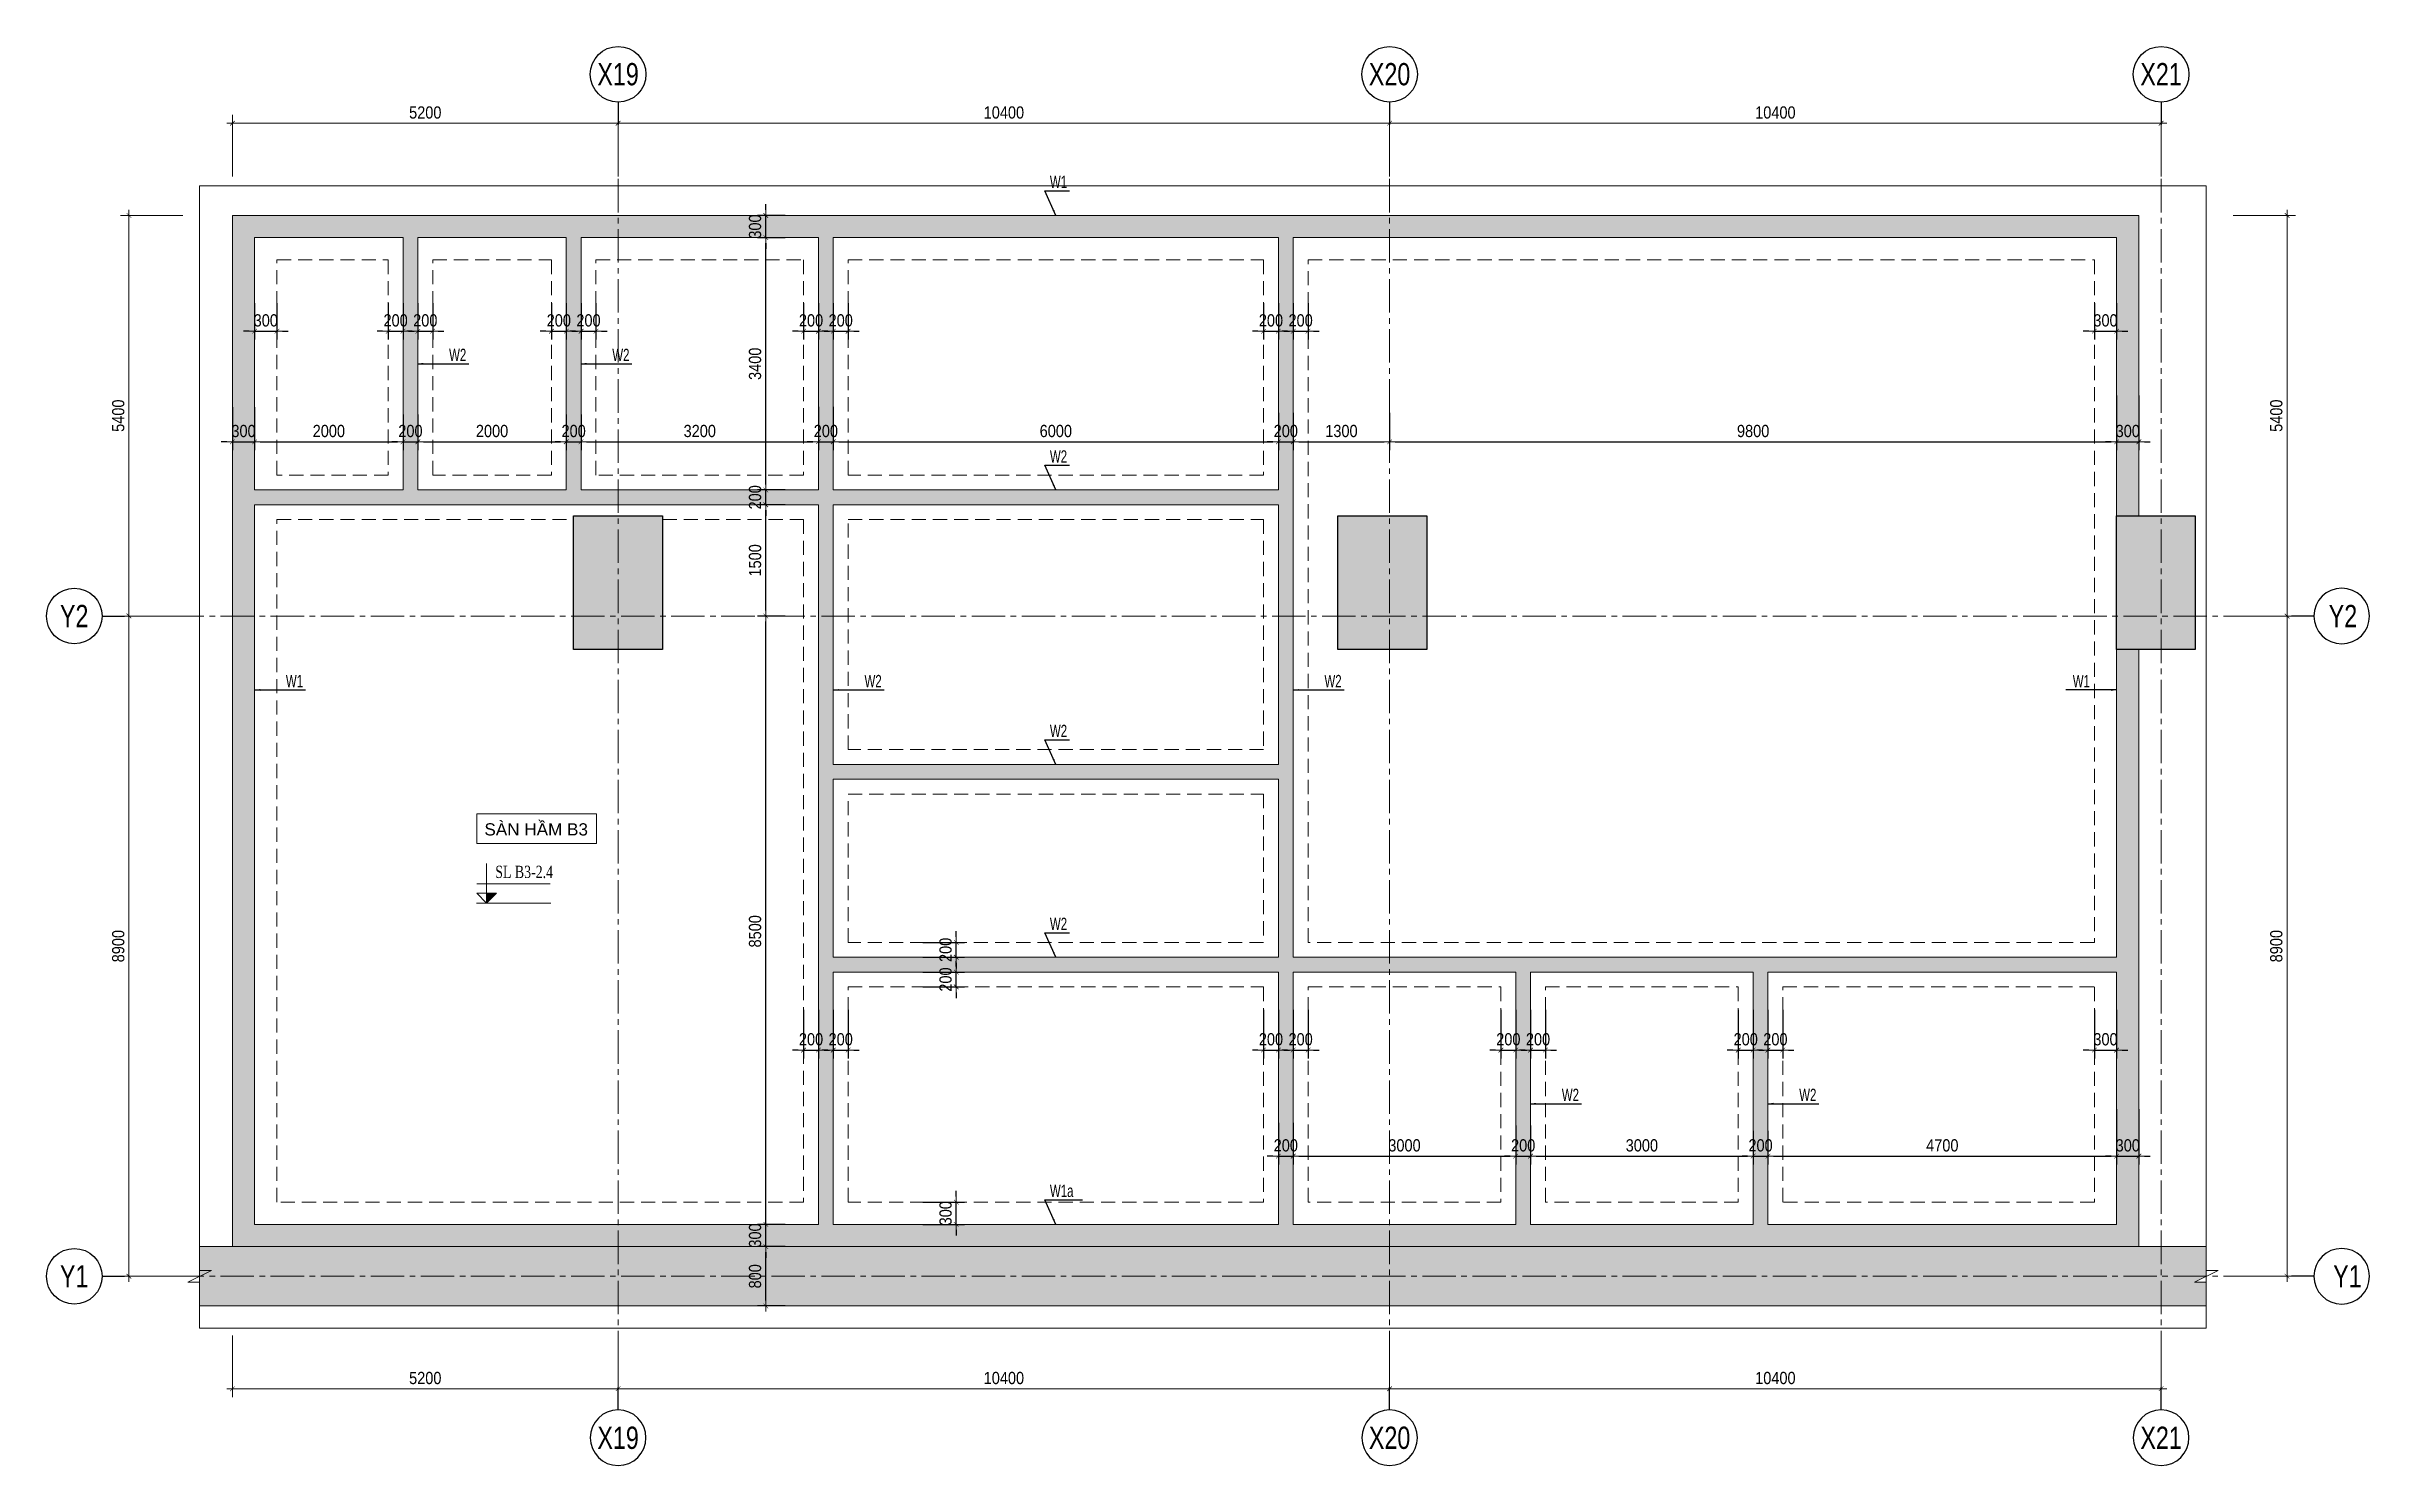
# Model space of a CAD drawing. Extents: x 512210 to 544733856, y -92216 to 2317910607.
# Drawn here: x 522230 to 553546, y -14570 to 4558 of the extents above; entities that cross this region are included whole.
import ezdxf
from ezdxf.enums import TextEntityAlignment as Align

# ---------------------------------------------------------------- set-up
doc = ezdxf.new("R2010")
doc.units = 0
doc.header["$LTSCALE"] = 300
doc.header["$MEASUREMENT"] = 0
doc.linetypes.add('CENTER2', pattern=[1.125, 0.75, -0.125, 0.125, -0.125])
doc.linetypes.add('HIDDEN2', pattern=[4.7625, 3.175, -1.5875])
doc.layers.get('0').update_dxf_attribs({"linetype": 'CONTINUOUS'})
doc.layers.get('DEFPOINTS').update_dxf_attribs({"linetype": 'CONTINUOUS'})
for name, color, linetype, lineweight in [('00-TT.Dim', 8, 'CONTINUOUS', 13), ('3-TEXT', 3, 'CONTINUOUS', 20), ('9', 252, 'CONTINUOUS', 9), ('NDC_S_AXIS', 5, 'CENTER2', 15), ('NDC_S_BEAM', 3, 'HIDDEN2', 20), ('NDC_S_DIM', 1, 'CONTINUOUS', 15), ('NDC_S_HATCH COLUMN AND WALL', 251, 'CONTINUOUS', 13), ('NDC_S_HATCH MATERIAL', 8, 'CONTINUOUS', 13), ('NDC_S_HIDDEN', 8, 'HIDDEN2', 20), ('NDC_S_SLAB', 2, 'CONTINUOUS', 18), ('Text chu', 2, 'CONTINUOUS', 25)]:
    doc.layers.add(name, color=color, linetype=linetype, lineweight=lineweight)
doc.layers.add('A-SYM', color=7, linetype='CONTINUOUS')
doc.layers.add('NDC_S-COLUMN', color=4, linetype='CONTINUOUS')
doc.styles.add('02. TT-ArialS', font='3t-unicode.shx', dxfattribs={"width": 0.7})
doc.styles.add('A-ARIAL', font='arial.ttf')
doc.styles.add('Heerim', font='', dxfattribs={"width": 0.8})
doc.styles.add('NDC_ARIAL', font='arial.ttf', dxfattribs={"width": 0.85})
doc.styles.add('vntimeh.shx', font='vntimeh.shx', dxfattribs={"width": 0.65})
doc.styles.get('Heerim').set_extended_font_data('Dotum')
doc.dimstyles.new('NDC_1-75', dxfattribs={"dimscale": 75, "dimtxt": 2.2, "dimasz": 1, "dimexe": 1.5, "dimexo": 0, "dimgap": 0.8, "dimtad": 1, "dimdec": 0, "dimdsep": 46, "dimtxsty": 'NDC_ARIAL', "dimblk": 'DIMMARK', "dimcen": 49999.938995, "dimdle": 1.5, "dimclrd": 1, "dimclre": 1, "dimclrt": 3, "dimadec": 0, "dimazin": 0, "dimtfac": 1, "dimtdec": 0, "dimtix": 1, "dimtmove": 1, "dimatfit": 3, "dimfxl": 1, "dimarcsym": 0})
pattern_1 = [(50, (-476697.46, 22090.1), (358.63009, -31.37607), [37.5, -412.5]), (355, (-476697.46, 22090.1), (-69.37567, 376.09607), [30, -330]), (100.4514, (-476667.57, 22087.48), (289.2547, 344.71977), [31.8701, -350.57106]), (46.1842, (-476697.46, 22190.1), (533.62052, -82.7595), [56.25, -618.75]), (96.6356, (-476653, 22183.2), (467.33135, 487.05894), [47.80514, -525.8565]), (351.1842, (-476697.46, 22190.1), (467.331, 487.0593), [45, -495]), (21, (-476647.46, 22165.1), (298.45353, -201.30945), [37.5, -412.5]), (326, (-476647.46, 22165.1), (121.65767, 362.57502), [30, -330]), (71.4514, (-476622.6, 22148.3), (420.11131, 161.26525), [31.8701, -350.57106]), (37.5, (-476697.46, 22090.09), (6.079928, 166.446927), [0, -326, 0, -335, 0, -331.25]), (7.5, (-476697.46, 22090.09), (131.53477, 197.205856), [0, -191, 0, -318.5, 0, -126.25]), (327.5, (-476808.96, 22090.09), (266.911218, -11.277436), [0, -125, 0, -390, 0, -517.5]), (317.5, (-476858.96, 22090.1), (291.59308, 50.05249), [0, -162.5, 0, -259, 0, -367.5]), (45, (-476697.46, 22090.1), (-150.26019, 150.26019), []), (45, (-476697.46, 22151.34), (-150.26019, 150.26019), [])]

msp = doc.modelspace()

# ---------------------------------------------------------------- texts
at = {"layer": '00-TT.Dim', "color": 90, "style": '02. TT-ArialS', "width": 0.7}
for s, p in [('W1', (535757, 2649.9)), ('W2', (527657.8, 318.8)), ('W2', (529857.8, 318.8)), ('W2', (535757, -1050.1)), ('W1', (525457.8, -4078)), ('W2', (533257.8, -4078)), ('W2', (539457.8, -4078)), ('W1', (549545.6, -4078)), ('W2', (535757, -4750.1)), ('W2', (535757, -7350.1)), ('W2', (542657.8, -9655.2)), ('W2', (545857.8, -9655.2)), ('W1a', (535757, -10950.1))]:
    msp.add_text(s, height=165, dxfattribs=at).set_placement(p)
at = {"layer": '00-TT.Dim', "color": 90, "style": 'A-ARIAL'}
msp.add_text('SÀN HẦM B3', height=165, dxfattribs=at).set_placement((528134.1, -6077.1))

# ---------------------------------------------------------------- blocks, each defined once
blk = doc.blocks.new('*U1')
for q in [(0, 0), (0, 2)]:
    blk.add_line((0, 4), q)
blk.add_circle((0, 9), 5)
at = {"style": 'Heerim', "width": 0.8}
blk.add_attdef('NO', text='', height=4, dxfattribs=at).set_placement((-0.01, 9.02), align=Align.MIDDLE_CENTER)
blk = doc.blocks.new('DIMMARK')
at = {"layer": 'NDC_S_DIM', "color": 1}
blk.add_line((-1.5, 0), (1, 0), dxfattribs=at)
at = {"layer": 'NDC_S_DIM', "color": 2, "const_width": 0.1}
blk.add_lwpolyline([(-0.42, -0.42), (0.42, 0.42)], dxfattribs=at)
blk = doc.blocks.new('*D502')
at = {"layer": 'DEFPOINTS', "color": 0, "transparency": 16777216}
for p in [(15600, 15142), (5200, 14424), (15600, 14424)]:
    blk.add_point(p, dxfattribs=at)
at = {"layer": 'NDC_S_DIM', "color": 1, "lineweight": -2, "transparency": 16777216}
for p, q in [((5200, 14424), (5200, 15254)), ((5275, 15142), (15525, 15142)), ((15600, 14424), (15600, 15254))]:
    blk.add_line(p, q, dxfattribs=at)
at = {"layer": 'NDC_S_DIM', "color": 1, "lineweight": -2, "transparency": 16777216, "xscale": 75, "yscale": 75, "zscale": 75, "rotation": 180}
blk.add_blockref('DIMMARK', (5200, 15142), dxfattribs=at)
at = {"layer": 'NDC_S_DIM', "color": 1, "lineweight": -2, "transparency": 16777216, "xscale": 75, "yscale": 75, "zscale": 75}
blk.add_blockref('DIMMARK', (15600, 15142), dxfattribs=at)
at = {"layer": 'NDC_S_DIM', "color": 3, "transparency": 16777216, "insert": (10400, 15286), "char_height": 165, "attachment_point": 5, "style": 'NDC_ARIAL'}
blk.add_mtext('10400', dxfattribs=at)
blk = doc.blocks.new('*D503')
at = {"layer": 'DEFPOINTS', "color": 0, "transparency": 16777216}
for p in [(-1394, 13900), (-667, 13900), (-667, 8500)]:
    blk.add_point(p, dxfattribs=at)
at = {"layer": 'NDC_S_DIM', "color": 1, "lineweight": -2, "transparency": 16777216}
for p, q in [((-667, 13900), (-1507, 13900)), ((-1394, 8575), (-1394, 13825)), ((-667, 8500), (-1507, 8500))]:
    blk.add_line(p, q, dxfattribs=at)
at = {"layer": 'NDC_S_DIM', "color": 1, "lineweight": -2, "transparency": 16777216, "xscale": 75, "yscale": 75, "zscale": 75}
for p, rotation in [((-1394, 13900), 90), ((-1394, 8500), 270)]:
    blk.add_blockref('DIMMARK', p, dxfattribs=dict(at, rotation=rotation))
at = {"layer": 'NDC_S_DIM', "color": 3, "transparency": 16777216, "insert": (-1538, 11200), "char_height": 165, "attachment_point": 5, "rotation": 90, "style": 'NDC_ARIAL'}
blk.add_mtext('5400', dxfattribs=at)
blk = doc.blocks.new('*D504')
at = {"layer": 'DEFPOINTS', "color": 0, "transparency": 16777216}
for p in [(5200, 15142), (0, 14424), (5200, 14424)]:
    blk.add_point(p, dxfattribs=at)
at = {"layer": 'NDC_S_DIM', "color": 1, "lineweight": -2, "transparency": 16777216}
for p, q in [((0, 14424), (0, 15254)), ((75, 15142), (5125, 15142)), ((5200, 14424), (5200, 15254))]:
    blk.add_line(p, q, dxfattribs=at)
at = {"layer": 'NDC_S_DIM', "color": 1, "lineweight": -2, "transparency": 16777216, "xscale": 75, "yscale": 75, "zscale": 75, "rotation": 180}
blk.add_blockref('DIMMARK', (0, 15142), dxfattribs=at)
at = {"layer": 'NDC_S_DIM', "color": 1, "lineweight": -2, "transparency": 16777216, "xscale": 75, "yscale": 75, "zscale": 75}
blk.add_blockref('DIMMARK', (5200, 15142), dxfattribs=at)
at = {"layer": 'NDC_S_DIM', "color": 3, "transparency": 16777216, "insert": (2600, 15286), "char_height": 165, "attachment_point": 5, "style": 'NDC_ARIAL'}
blk.add_mtext('5200', dxfattribs=at)
blk = doc.blocks.new('*D505')
at = {"layer": 'DEFPOINTS', "color": 0, "transparency": 16777216}
for p in [(26000, 15142), (15600, 14424), (26000, 14424)]:
    blk.add_point(p, dxfattribs=at)
at = {"layer": 'NDC_S_DIM', "color": 1, "lineweight": -2, "transparency": 16777216}
for p, q in [((15600, 14424), (15600, 15254)), ((15675, 15142), (25925, 15142)), ((26000, 14424), (26000, 15254))]:
    blk.add_line(p, q, dxfattribs=at)
at = {"layer": 'NDC_S_DIM', "color": 1, "lineweight": -2, "transparency": 16777216, "xscale": 75, "yscale": 75, "zscale": 75, "rotation": 180}
blk.add_blockref('DIMMARK', (15600, 15142), dxfattribs=at)
at = {"layer": 'NDC_S_DIM', "color": 1, "lineweight": -2, "transparency": 16777216, "xscale": 75, "yscale": 75, "zscale": 75}
blk.add_blockref('DIMMARK', (26000, 15142), dxfattribs=at)
at = {"layer": 'NDC_S_DIM', "color": 3, "transparency": 16777216, "insert": (20800, 15286), "char_height": 165, "attachment_point": 5, "style": 'NDC_ARIAL'}
blk.add_mtext('10400', dxfattribs=at)
blk = doc.blocks.new('*D506')
at = {"layer": 'DEFPOINTS', "color": 0, "transparency": 16777216}
for p in [(-1394, 8500), (-667, 8500), (-667, -400)]:
    blk.add_point(p, dxfattribs=at)
at = {"layer": 'NDC_S_DIM', "color": 1, "lineweight": -2, "transparency": 16777216}
for p, q in [((-667, 8500), (-1507, 8500)), ((-1394, -325), (-1394, 8425)), ((-667, -400), (-1507, -400))]:
    blk.add_line(p, q, dxfattribs=at)
at = {"layer": 'NDC_S_DIM', "color": 1, "lineweight": -2, "transparency": 16777216, "xscale": 75, "yscale": 75, "zscale": 75}
for p, rotation in [((-1394, 8500), 90), ((-1394, -400), 270)]:
    blk.add_blockref('DIMMARK', p, dxfattribs=dict(at, rotation=rotation))
at = {"layer": 'NDC_S_DIM', "color": 3, "transparency": 16777216, "insert": (-1538, 4050), "char_height": 165, "attachment_point": 5, "rotation": 90, "style": 'NDC_ARIAL'}
blk.add_mtext('8900', dxfattribs=at)
blk = doc.blocks.new('*D507')
at = {"layer": 'DEFPOINTS', "color": 0, "transparency": 16777216}
for p in [(5200, -1199), (15600, -1199), (15600, -1916)]:
    blk.add_point(p, dxfattribs=at)
at = {"layer": 'NDC_S_DIM', "color": 1, "lineweight": -2, "transparency": 16777216}
for p, q in [((5200, -1199), (5200, -2028)), ((15600, -1199), (15600, -2028)), ((5275, -1916), (15525, -1916))]:
    blk.add_line(p, q, dxfattribs=at)
at = {"layer": 'NDC_S_DIM', "color": 1, "lineweight": -2, "transparency": 16777216, "xscale": 75, "yscale": 75, "zscale": 75, "rotation": 180}
blk.add_blockref('DIMMARK', (5200, -1916), dxfattribs=at)
at = {"layer": 'NDC_S_DIM', "color": 1, "lineweight": -2, "transparency": 16777216, "xscale": 75, "yscale": 75, "zscale": 75}
blk.add_blockref('DIMMARK', (15600, -1916), dxfattribs=at)
at = {"layer": 'NDC_S_DIM', "color": 3, "transparency": 16777216, "insert": (10400, -1772), "char_height": 165, "attachment_point": 5, "style": 'NDC_ARIAL'}
blk.add_mtext('10400', dxfattribs=at)
blk = doc.blocks.new('*D508')
at = {"layer": 'DEFPOINTS', "color": 0, "transparency": 16777216}
for p in [(0, -1199), (5200, -1199), (5200, -1916)]:
    blk.add_point(p, dxfattribs=at)
at = {"layer": 'NDC_S_DIM', "color": 1, "lineweight": -2, "transparency": 16777216}
for p, q in [((0, -1199), (0, -2028)), ((5200, -1199), (5200, -2028)), ((75, -1916), (5125, -1916))]:
    blk.add_line(p, q, dxfattribs=at)
at = {"layer": 'NDC_S_DIM', "color": 1, "lineweight": -2, "transparency": 16777216, "xscale": 75, "yscale": 75, "zscale": 75, "rotation": 180}
blk.add_blockref('DIMMARK', (0, -1916), dxfattribs=at)
at = {"layer": 'NDC_S_DIM', "color": 1, "lineweight": -2, "transparency": 16777216, "xscale": 75, "yscale": 75, "zscale": 75}
blk.add_blockref('DIMMARK', (5200, -1916), dxfattribs=at)
at = {"layer": 'NDC_S_DIM', "color": 3, "transparency": 16777216, "insert": (2600, -1772), "char_height": 165, "attachment_point": 5, "style": 'NDC_ARIAL'}
blk.add_mtext('5200', dxfattribs=at)
blk = doc.blocks.new('*D509')
at = {"layer": 'DEFPOINTS', "color": 0, "transparency": 16777216}
for p in [(15600, -1199), (26000, -1199), (26000, -1916)]:
    blk.add_point(p, dxfattribs=at)
at = {"layer": 'NDC_S_DIM', "color": 1, "lineweight": -2, "transparency": 16777216}
for p, q in [((15600, -1199), (15600, -2028)), ((26000, -1199), (26000, -2028)), ((15675, -1916), (25925, -1916))]:
    blk.add_line(p, q, dxfattribs=at)
at = {"layer": 'NDC_S_DIM', "color": 1, "lineweight": -2, "transparency": 16777216, "xscale": 75, "yscale": 75, "zscale": 75, "rotation": 180}
blk.add_blockref('DIMMARK', (15600, -1916), dxfattribs=at)
at = {"layer": 'NDC_S_DIM', "color": 1, "lineweight": -2, "transparency": 16777216, "xscale": 75, "yscale": 75, "zscale": 75}
blk.add_blockref('DIMMARK', (26000, -1916), dxfattribs=at)
at = {"layer": 'NDC_S_DIM', "color": 3, "transparency": 16777216, "insert": (20800, -1772), "char_height": 165, "attachment_point": 5, "style": 'NDC_ARIAL'}
blk.add_mtext('10400', dxfattribs=at)
blk = doc.blocks.new('*D510')
at = {"layer": 'DEFPOINTS', "color": 0, "transparency": 16777216}
for p in [(26970, 13900), (27697, 13900), (26970, 8500)]:
    blk.add_point(p, dxfattribs=at)
at = {"layer": 'NDC_S_DIM', "color": 1, "lineweight": -2, "transparency": 16777216}
for p, q in [((26970, 13900), (27810, 13900)), ((27697, 8575), (27697, 13825)), ((26970, 8500), (27810, 8500))]:
    blk.add_line(p, q, dxfattribs=at)
at = {"layer": 'NDC_S_DIM', "color": 1, "lineweight": -2, "transparency": 16777216, "xscale": 75, "yscale": 75, "zscale": 75}
for p, rotation in [((27697, 13900), 90), ((27697, 8500), 270)]:
    blk.add_blockref('DIMMARK', p, dxfattribs=dict(at, rotation=rotation))
at = {"layer": 'NDC_S_DIM', "color": 3, "transparency": 16777216, "insert": (27553, 11200), "char_height": 165, "attachment_point": 5, "rotation": 90, "style": 'NDC_ARIAL'}
blk.add_mtext('5400', dxfattribs=at)
blk = doc.blocks.new('*D511')
at = {"layer": 'DEFPOINTS', "color": 0, "transparency": 16777216}
for p in [(26970, 8500), (27697, 8500), (26970, -400)]:
    blk.add_point(p, dxfattribs=at)
at = {"layer": 'NDC_S_DIM', "color": 1, "lineweight": -2, "transparency": 16777216}
for p, q in [((26970, 8500), (27810, 8500)), ((27697, -325), (27697, 8425)), ((26970, -400), (27810, -400))]:
    blk.add_line(p, q, dxfattribs=at)
at = {"layer": 'NDC_S_DIM', "color": 1, "lineweight": -2, "transparency": 16777216, "xscale": 75, "yscale": 75, "zscale": 75}
for p, rotation in [((27697, 8500), 90), ((27697, -400), 270)]:
    blk.add_blockref('DIMMARK', p, dxfattribs=dict(at, rotation=rotation))
at = {"layer": 'NDC_S_DIM', "color": 3, "transparency": 16777216, "insert": (27553, 4050), "char_height": 165, "attachment_point": 5, "rotation": 90, "style": 'NDC_ARIAL'}
blk.add_mtext('8900', dxfattribs=at)
blk = doc.blocks.new('CT-A3')
at = {"layer": '9', "ltscale": 50}
h = blk.add_hatch(dxfattribs=at)
h.set_pattern_fill('ANSI31', color=256, scale=140.625054, style=0)
h.set_pattern_definition([(45, (-151568.963, -26075.813), (-12.4296162, 12.4296162), [])])
h.paths.add_polyline_path([(164, 160), (164, 0), (325, 160)])
for p, q in [((1209, 0), (0, 0)), ((5, 314), (1200, 314))]:
    blk.add_line(p, q, dxfattribs=at)
for points in [[(164, 643), (164, 0)], [(164, 0), (3, 160), (164, 160)], [(164, 0), (325, 160), (164, 160)]]:
    blk.add_lwpolyline(points, dxfattribs=at)
at = {"layer": '3-TEXT', "style": 'vntimeh.shx', "width": 0.75}
blk.add_attdef('CT', (305, 407), '', height=200, dxfattribs=at)
blk = doc.blocks.new('*D335')
at = {"layer": 'DEFPOINTS', "color": 0, "transparency": 16777216}
for p in [(524737, -305), (525037, -305), (525037, -770)]:
    blk.add_point(p, dxfattribs=at)
at = {"layer": 'NDC_S_DIM', "color": 1, "lineweight": -2, "transparency": 16777216}
for p, q in [((524737, -305), (524737, -883)), ((525037, -305), (525037, -883)), ((524662, -770), (524587, -770)), ((524737, -770), (525037, -770)), ((525112, -770), (525187, -770))]:
    blk.add_line(p, q, dxfattribs=at)
at = {"layer": 'NDC_S_DIM', "color": 1, "lineweight": -2, "transparency": 16777216, "xscale": 75, "yscale": 75, "zscale": 75}
blk.add_blockref('DIMMARK', (524737, -770), dxfattribs=at)
at = {"layer": 'NDC_S_DIM', "color": 1, "lineweight": -2, "transparency": 16777216, "xscale": 75, "yscale": 75, "zscale": 75, "rotation": 180}
blk.add_blockref('DIMMARK', (525037, -770), dxfattribs=at)
at = {"layer": 'NDC_S_DIM', "color": 3, "transparency": 16777216, "insert": (524887, -626), "char_height": 165, "attachment_point": 5, "style": 'NDC_ARIAL'}
blk.add_mtext('300', dxfattribs=at)
blk = doc.blocks.new('*D336')
at = {"layer": 'DEFPOINTS', "color": 0, "transparency": 16777216}
for p in [(525037, -305), (527037, -402), (527037, -770)]:
    blk.add_point(p, dxfattribs=at)
at = {"layer": 'NDC_S_DIM', "color": 1, "lineweight": -2, "transparency": 16777216}
for p, q in [((525037, -305), (525037, -883)), ((527037, -402), (527037, -883)), ((525112, -770), (526962, -770))]:
    blk.add_line(p, q, dxfattribs=at)
at = {"layer": 'NDC_S_DIM', "color": 1, "lineweight": -2, "transparency": 16777216, "xscale": 75, "yscale": 75, "zscale": 75, "rotation": 180}
blk.add_blockref('DIMMARK', (525037, -770), dxfattribs=at)
at = {"layer": 'NDC_S_DIM', "color": 1, "lineweight": -2, "transparency": 16777216, "xscale": 75, "yscale": 75, "zscale": 75}
blk.add_blockref('DIMMARK', (527037, -770), dxfattribs=at)
at = {"layer": 'NDC_S_DIM', "color": 3, "transparency": 16777216, "insert": (526037, -626), "char_height": 165, "attachment_point": 5, "style": 'NDC_ARIAL'}
blk.add_mtext('2000', dxfattribs=at)
blk = doc.blocks.new('*D337')
at = {"layer": 'DEFPOINTS', "color": 0, "transparency": 16777216}
for p in [(527037, -402), (527237, -402), (527237, -770)]:
    blk.add_point(p, dxfattribs=at)
at = {"layer": 'NDC_S_DIM', "color": 1, "lineweight": -2, "transparency": 16777216}
for p, q in [((527037, -402), (527037, -883)), ((527237, -402), (527237, -883)), ((526962, -770), (526887, -770)), ((527037, -770), (527237, -770)), ((527312, -770), (527387, -770))]:
    blk.add_line(p, q, dxfattribs=at)
at = {"layer": 'NDC_S_DIM', "color": 1, "lineweight": -2, "transparency": 16777216, "xscale": 75, "yscale": 75, "zscale": 75}
blk.add_blockref('DIMMARK', (527037, -770), dxfattribs=at)
at = {"layer": 'NDC_S_DIM', "color": 1, "lineweight": -2, "transparency": 16777216, "xscale": 75, "yscale": 75, "zscale": 75, "rotation": 180}
blk.add_blockref('DIMMARK', (527237, -770), dxfattribs=at)
at = {"layer": 'NDC_S_DIM', "color": 3, "transparency": 16777216, "insert": (527137, -626), "char_height": 165, "attachment_point": 5, "style": 'NDC_ARIAL'}
blk.add_mtext('200', dxfattribs=at)
blk = doc.blocks.new('*D338')
at = {"layer": 'DEFPOINTS', "color": 0, "transparency": 16777216}
for p in [(527237, -402), (529237, -402), (529237, -770)]:
    blk.add_point(p, dxfattribs=at)
at = {"layer": 'NDC_S_DIM', "color": 1, "lineweight": -2, "transparency": 16777216}
for p, q in [((527237, -402), (527237, -883)), ((529237, -402), (529237, -883)), ((527312, -770), (529162, -770))]:
    blk.add_line(p, q, dxfattribs=at)
at = {"layer": 'NDC_S_DIM', "color": 1, "lineweight": -2, "transparency": 16777216, "xscale": 75, "yscale": 75, "zscale": 75, "rotation": 180}
blk.add_blockref('DIMMARK', (527237, -770), dxfattribs=at)
at = {"layer": 'NDC_S_DIM', "color": 1, "lineweight": -2, "transparency": 16777216, "xscale": 75, "yscale": 75, "zscale": 75}
blk.add_blockref('DIMMARK', (529237, -770), dxfattribs=at)
at = {"layer": 'NDC_S_DIM', "color": 3, "transparency": 16777216, "insert": (528237, -626), "char_height": 165, "attachment_point": 5, "style": 'NDC_ARIAL'}
blk.add_mtext('2000', dxfattribs=at)
blk = doc.blocks.new('*D339')
at = {"layer": 'DEFPOINTS', "color": 0, "transparency": 16777216}
for p in [(529237, -402), (529437, -402), (529437, -770)]:
    blk.add_point(p, dxfattribs=at)
at = {"layer": 'NDC_S_DIM', "color": 1, "lineweight": -2, "transparency": 16777216}
for p, q in [((529237, -402), (529237, -883)), ((529437, -402), (529437, -883)), ((529162, -770), (529087, -770)), ((529237, -770), (529437, -770)), ((529512, -770), (529587, -770))]:
    blk.add_line(p, q, dxfattribs=at)
at = {"layer": 'NDC_S_DIM', "color": 1, "lineweight": -2, "transparency": 16777216, "xscale": 75, "yscale": 75, "zscale": 75}
blk.add_blockref('DIMMARK', (529237, -770), dxfattribs=at)
at = {"layer": 'NDC_S_DIM', "color": 1, "lineweight": -2, "transparency": 16777216, "xscale": 75, "yscale": 75, "zscale": 75, "rotation": 180}
blk.add_blockref('DIMMARK', (529437, -770), dxfattribs=at)
at = {"layer": 'NDC_S_DIM', "color": 3, "transparency": 16777216, "insert": (529337, -626), "char_height": 165, "attachment_point": 5, "style": 'NDC_ARIAL'}
blk.add_mtext('200', dxfattribs=at)
blk = doc.blocks.new('*D340')
at = {"layer": 'DEFPOINTS', "color": 0, "transparency": 16777216}
for p in [(532637, -300), (529437, -402), (532637, -770)]:
    blk.add_point(p, dxfattribs=at)
at = {"layer": 'NDC_S_DIM', "color": 1, "lineweight": -2, "transparency": 16777216}
for p, q in [((532637, -300), (532637, -883)), ((529437, -402), (529437, -883)), ((529512, -770), (532562, -770))]:
    blk.add_line(p, q, dxfattribs=at)
at = {"layer": 'NDC_S_DIM', "color": 1, "lineweight": -2, "transparency": 16777216, "xscale": 75, "yscale": 75, "zscale": 75, "rotation": 180}
blk.add_blockref('DIMMARK', (529437, -770), dxfattribs=at)
at = {"layer": 'NDC_S_DIM', "color": 1, "lineweight": -2, "transparency": 16777216, "xscale": 75, "yscale": 75, "zscale": 75}
blk.add_blockref('DIMMARK', (532637, -770), dxfattribs=at)
at = {"layer": 'NDC_S_DIM', "color": 3, "transparency": 16777216, "insert": (531037, -626), "char_height": 165, "attachment_point": 5, "style": 'NDC_ARIAL'}
blk.add_mtext('3200', dxfattribs=at)
blk = doc.blocks.new('*D341')
at = {"layer": 'DEFPOINTS', "color": 0, "transparency": 16777216}
for p in [(532637, -300), (532837, -300), (532837, -770)]:
    blk.add_point(p, dxfattribs=at)
at = {"layer": 'NDC_S_DIM', "color": 1, "lineweight": -2, "transparency": 16777216}
for p, q in [((532637, -300), (532637, -883)), ((532837, -300), (532837, -883)), ((532562, -770), (532487, -770)), ((532637, -770), (532837, -770)), ((532912, -770), (532987, -770))]:
    blk.add_line(p, q, dxfattribs=at)
at = {"layer": 'NDC_S_DIM', "color": 1, "lineweight": -2, "transparency": 16777216, "xscale": 75, "yscale": 75, "zscale": 75}
blk.add_blockref('DIMMARK', (532637, -770), dxfattribs=at)
at = {"layer": 'NDC_S_DIM', "color": 1, "lineweight": -2, "transparency": 16777216, "xscale": 75, "yscale": 75, "zscale": 75, "rotation": 180}
blk.add_blockref('DIMMARK', (532837, -770), dxfattribs=at)
at = {"layer": 'NDC_S_DIM', "color": 3, "transparency": 16777216, "insert": (532737, -626), "char_height": 165, "attachment_point": 5, "style": 'NDC_ARIAL'}
blk.add_mtext('200', dxfattribs=at)
blk = doc.blocks.new('*D342')
at = {"layer": 'DEFPOINTS', "color": 0, "transparency": 16777216}
for p in [(532837, -300), (538837, -378), (538837, -770)]:
    blk.add_point(p, dxfattribs=at)
at = {"layer": 'NDC_S_DIM', "color": 1, "lineweight": -2, "transparency": 16777216}
for p, q in [((532837, -300), (532837, -883)), ((538837, -378), (538837, -883)), ((532912, -770), (538762, -770))]:
    blk.add_line(p, q, dxfattribs=at)
at = {"layer": 'NDC_S_DIM', "color": 1, "lineweight": -2, "transparency": 16777216, "xscale": 75, "yscale": 75, "zscale": 75, "rotation": 180}
blk.add_blockref('DIMMARK', (532837, -770), dxfattribs=at)
at = {"layer": 'NDC_S_DIM', "color": 1, "lineweight": -2, "transparency": 16777216, "xscale": 75, "yscale": 75, "zscale": 75}
blk.add_blockref('DIMMARK', (538837, -770), dxfattribs=at)
at = {"layer": 'NDC_S_DIM', "color": 3, "transparency": 16777216, "insert": (535837, -626), "char_height": 165, "attachment_point": 5, "style": 'NDC_ARIAL'}
blk.add_mtext('6000', dxfattribs=at)
blk = doc.blocks.new('*D343')
at = {"layer": 'DEFPOINTS', "color": 0, "transparency": 16777216}
for p in [(538837, -378), (539037, -378), (539037, -770)]:
    blk.add_point(p, dxfattribs=at)
at = {"layer": 'NDC_S_DIM', "color": 1, "lineweight": -2, "transparency": 16777216}
for p, q in [((538837, -378), (538837, -883)), ((539037, -378), (539037, -883)), ((538762, -770), (538687, -770)), ((538837, -770), (539037, -770)), ((539112, -770), (539187, -770))]:
    blk.add_line(p, q, dxfattribs=at)
at = {"layer": 'NDC_S_DIM', "color": 1, "lineweight": -2, "transparency": 16777216, "xscale": 75, "yscale": 75, "zscale": 75}
blk.add_blockref('DIMMARK', (538837, -770), dxfattribs=at)
at = {"layer": 'NDC_S_DIM', "color": 1, "lineweight": -2, "transparency": 16777216, "xscale": 75, "yscale": 75, "zscale": 75, "rotation": 180}
blk.add_blockref('DIMMARK', (539037, -770), dxfattribs=at)
at = {"layer": 'NDC_S_DIM', "color": 3, "transparency": 16777216, "insert": (538937, -626), "char_height": 165, "attachment_point": 5, "style": 'NDC_ARIAL'}
blk.add_mtext('200', dxfattribs=at)
blk = doc.blocks.new('*D344')
at = {"layer": 'DEFPOINTS', "color": 0, "transparency": 16777216}
for p in [(550137, -145), (540337, -378), (550137, -770)]:
    blk.add_point(p, dxfattribs=at)
at = {"layer": 'NDC_S_DIM', "color": 1, "lineweight": -2, "transparency": 16777216}
for p, q in [((550137, -145), (550137, -883)), ((540337, -378), (540337, -883)), ((540412, -770), (550062, -770))]:
    blk.add_line(p, q, dxfattribs=at)
at = {"layer": 'NDC_S_DIM', "color": 1, "lineweight": -2, "transparency": 16777216, "xscale": 75, "yscale": 75, "zscale": 75, "rotation": 180}
blk.add_blockref('DIMMARK', (540337, -770), dxfattribs=at)
at = {"layer": 'NDC_S_DIM', "color": 1, "lineweight": -2, "transparency": 16777216, "xscale": 75, "yscale": 75, "zscale": 75}
blk.add_blockref('DIMMARK', (550137, -770), dxfattribs=at)
at = {"layer": 'NDC_S_DIM', "color": 3, "transparency": 16777216, "insert": (545237, -626), "char_height": 165, "attachment_point": 5, "style": 'NDC_ARIAL'}
blk.add_mtext('9800', dxfattribs=at)
blk = doc.blocks.new('*D345')
at = {"layer": 'DEFPOINTS', "color": 0, "transparency": 16777216}
for p in [(550137, -145), (550437, -145), (550437, -770)]:
    blk.add_point(p, dxfattribs=at)
at = {"layer": 'NDC_S_DIM', "color": 1, "lineweight": -2, "transparency": 16777216}
for p, q in [((550137, -145), (550137, -883)), ((550437, -145), (550437, -883)), ((550062, -770), (549987, -770)), ((550137, -770), (550437, -770)), ((550512, -770), (550587, -770))]:
    blk.add_line(p, q, dxfattribs=at)
at = {"layer": 'NDC_S_DIM', "color": 1, "lineweight": -2, "transparency": 16777216, "xscale": 75, "yscale": 75, "zscale": 75}
blk.add_blockref('DIMMARK', (550137, -770), dxfattribs=at)
at = {"layer": 'NDC_S_DIM', "color": 1, "lineweight": -2, "transparency": 16777216, "xscale": 75, "yscale": 75, "zscale": 75, "rotation": 180}
blk.add_blockref('DIMMARK', (550437, -770), dxfattribs=at)
at = {"layer": 'NDC_S_DIM', "color": 3, "transparency": 16777216, "insert": (550287, -626), "char_height": 165, "attachment_point": 5, "style": 'NDC_ARIAL'}
blk.add_mtext('300', dxfattribs=at)
blk = doc.blocks.new('*D346')
at = {"layer": 'DEFPOINTS', "color": 0, "transparency": 16777216}
for p in [(538837, -9949), (539037, -9949), (539037, -10399)]:
    blk.add_point(p, dxfattribs=at)
at = {"layer": 'NDC_S_DIM', "color": 1, "lineweight": -2, "transparency": 16777216}
for p, q in [((538837, -9949), (538837, -10512)), ((539037, -9949), (539037, -10512)), ((538762, -10399), (538687, -10399)), ((538837, -10399), (539037, -10399)), ((539112, -10399), (539187, -10399))]:
    blk.add_line(p, q, dxfattribs=at)
at = {"layer": 'NDC_S_DIM', "color": 1, "lineweight": -2, "transparency": 16777216, "xscale": 75, "yscale": 75, "zscale": 75}
blk.add_blockref('DIMMARK', (538837, -10399), dxfattribs=at)
at = {"layer": 'NDC_S_DIM', "color": 1, "lineweight": -2, "transparency": 16777216, "xscale": 75, "yscale": 75, "zscale": 75, "rotation": 180}
blk.add_blockref('DIMMARK', (539037, -10399), dxfattribs=at)
at = {"layer": 'NDC_S_DIM', "color": 3, "transparency": 16777216, "insert": (538937, -10255), "char_height": 165, "attachment_point": 5, "style": 'NDC_ARIAL'}
blk.add_mtext('200', dxfattribs=at)
blk = doc.blocks.new('*D347')
at = {"layer": 'DEFPOINTS', "color": 0, "transparency": 16777216}
for p in [(539037, -9949), (542037, -9986), (542037, -10399)]:
    blk.add_point(p, dxfattribs=at)
at = {"layer": 'NDC_S_DIM', "color": 1, "lineweight": -2, "transparency": 16777216}
for p, q in [((539037, -9949), (539037, -10512)), ((542037, -9986), (542037, -10512)), ((539112, -10399), (541962, -10399))]:
    blk.add_line(p, q, dxfattribs=at)
at = {"layer": 'NDC_S_DIM', "color": 1, "lineweight": -2, "transparency": 16777216, "xscale": 75, "yscale": 75, "zscale": 75, "rotation": 180}
blk.add_blockref('DIMMARK', (539037, -10399), dxfattribs=at)
at = {"layer": 'NDC_S_DIM', "color": 1, "lineweight": -2, "transparency": 16777216, "xscale": 75, "yscale": 75, "zscale": 75}
blk.add_blockref('DIMMARK', (542037, -10399), dxfattribs=at)
at = {"layer": 'NDC_S_DIM', "color": 3, "transparency": 16777216, "insert": (540537, -10255), "char_height": 165, "attachment_point": 5, "style": 'NDC_ARIAL'}
blk.add_mtext('3000', dxfattribs=at)
blk = doc.blocks.new('*D348')
at = {"layer": 'DEFPOINTS', "color": 0, "transparency": 16777216}
for p in [(542037, -9986), (542237, -9986), (542237, -10399)]:
    blk.add_point(p, dxfattribs=at)
at = {"layer": 'NDC_S_DIM', "color": 1, "lineweight": -2, "transparency": 16777216}
for p, q in [((542037, -9986), (542037, -10512)), ((542237, -9986), (542237, -10512)), ((541962, -10399), (541887, -10399)), ((542037, -10399), (542237, -10399)), ((542312, -10399), (542387, -10399))]:
    blk.add_line(p, q, dxfattribs=at)
at = {"layer": 'NDC_S_DIM', "color": 1, "lineweight": -2, "transparency": 16777216, "xscale": 75, "yscale": 75, "zscale": 75}
blk.add_blockref('DIMMARK', (542037, -10399), dxfattribs=at)
at = {"layer": 'NDC_S_DIM', "color": 1, "lineweight": -2, "transparency": 16777216, "xscale": 75, "yscale": 75, "zscale": 75, "rotation": 180}
blk.add_blockref('DIMMARK', (542237, -10399), dxfattribs=at)
at = {"layer": 'NDC_S_DIM', "color": 3, "transparency": 16777216, "insert": (542137, -10255), "char_height": 165, "attachment_point": 5, "style": 'NDC_ARIAL'}
blk.add_mtext('200', dxfattribs=at)
blk = doc.blocks.new('*D349')
at = {"layer": 'DEFPOINTS', "color": 0, "transparency": 16777216}
for p in [(542237, -9986), (545237, -10059), (545237, -10399)]:
    blk.add_point(p, dxfattribs=at)
at = {"layer": 'NDC_S_DIM', "color": 1, "lineweight": -2, "transparency": 16777216}
for p, q in [((542237, -9986), (542237, -10512)), ((545237, -10059), (545237, -10512)), ((542312, -10399), (545162, -10399))]:
    blk.add_line(p, q, dxfattribs=at)
at = {"layer": 'NDC_S_DIM', "color": 1, "lineweight": -2, "transparency": 16777216, "xscale": 75, "yscale": 75, "zscale": 75, "rotation": 180}
blk.add_blockref('DIMMARK', (542237, -10399), dxfattribs=at)
at = {"layer": 'NDC_S_DIM', "color": 1, "lineweight": -2, "transparency": 16777216, "xscale": 75, "yscale": 75, "zscale": 75}
blk.add_blockref('DIMMARK', (545237, -10399), dxfattribs=at)
at = {"layer": 'NDC_S_DIM', "color": 3, "transparency": 16777216, "insert": (543737, -10255), "char_height": 165, "attachment_point": 5, "style": 'NDC_ARIAL'}
blk.add_mtext('3000', dxfattribs=at)
blk = doc.blocks.new('*D350')
at = {"layer": 'DEFPOINTS', "color": 0, "transparency": 16777216}
for p in [(545237, -10059), (545437, -10059), (545437, -10399)]:
    blk.add_point(p, dxfattribs=at)
at = {"layer": 'NDC_S_DIM', "color": 1, "lineweight": -2, "transparency": 16777216}
for p, q in [((545237, -10059), (545237, -10512)), ((545437, -10059), (545437, -10512)), ((545162, -10399), (545087, -10399)), ((545237, -10399), (545437, -10399)), ((545512, -10399), (545587, -10399))]:
    blk.add_line(p, q, dxfattribs=at)
at = {"layer": 'NDC_S_DIM', "color": 1, "lineweight": -2, "transparency": 16777216, "xscale": 75, "yscale": 75, "zscale": 75}
blk.add_blockref('DIMMARK', (545237, -10399), dxfattribs=at)
at = {"layer": 'NDC_S_DIM', "color": 1, "lineweight": -2, "transparency": 16777216, "xscale": 75, "yscale": 75, "zscale": 75, "rotation": 180}
blk.add_blockref('DIMMARK', (545437, -10399), dxfattribs=at)
at = {"layer": 'NDC_S_DIM', "color": 3, "transparency": 16777216, "insert": (545337, -10255), "char_height": 165, "attachment_point": 5, "style": 'NDC_ARIAL'}
blk.add_mtext('200', dxfattribs=at)
blk = doc.blocks.new('*D351')
at = {"layer": 'DEFPOINTS', "color": 0, "transparency": 16777216}
for p in [(550137, -9768), (545437, -10059), (550137, -10399)]:
    blk.add_point(p, dxfattribs=at)
at = {"layer": 'NDC_S_DIM', "color": 1, "lineweight": -2, "transparency": 16777216}
for p, q in [((550137, -9768), (550137, -10512)), ((545437, -10059), (545437, -10512)), ((545512, -10399), (550062, -10399))]:
    blk.add_line(p, q, dxfattribs=at)
at = {"layer": 'NDC_S_DIM', "color": 1, "lineweight": -2, "transparency": 16777216, "xscale": 75, "yscale": 75, "zscale": 75, "rotation": 180}
blk.add_blockref('DIMMARK', (545437, -10399), dxfattribs=at)
at = {"layer": 'NDC_S_DIM', "color": 1, "lineweight": -2, "transparency": 16777216, "xscale": 75, "yscale": 75, "zscale": 75}
blk.add_blockref('DIMMARK', (550137, -10399), dxfattribs=at)
at = {"layer": 'NDC_S_DIM', "color": 3, "transparency": 16777216, "insert": (547787, -10255), "char_height": 165, "attachment_point": 5, "style": 'NDC_ARIAL'}
blk.add_mtext('4700', dxfattribs=at)
blk = doc.blocks.new('*D352')
at = {"layer": 'DEFPOINTS', "color": 0, "transparency": 16777216}
for p in [(550137, -9768), (550437, -9768), (550437, -10399)]:
    blk.add_point(p, dxfattribs=at)
at = {"layer": 'NDC_S_DIM', "color": 1, "lineweight": -2, "transparency": 16777216}
for p, q in [((550137, -9768), (550137, -10512)), ((550437, -9768), (550437, -10512)), ((550062, -10399), (549987, -10399)), ((550137, -10399), (550437, -10399)), ((550512, -10399), (550587, -10399))]:
    blk.add_line(p, q, dxfattribs=at)
at = {"layer": 'NDC_S_DIM', "color": 1, "lineweight": -2, "transparency": 16777216, "xscale": 75, "yscale": 75, "zscale": 75}
blk.add_blockref('DIMMARK', (550137, -10399), dxfattribs=at)
at = {"layer": 'NDC_S_DIM', "color": 1, "lineweight": -2, "transparency": 16777216, "xscale": 75, "yscale": 75, "zscale": 75, "rotation": 180}
blk.add_blockref('DIMMARK', (550437, -10399), dxfattribs=at)
at = {"layer": 'NDC_S_DIM', "color": 3, "transparency": 16777216, "insert": (550287, -10255), "char_height": 165, "attachment_point": 5, "style": 'NDC_ARIAL'}
blk.add_mtext('300', dxfattribs=at)
blk = doc.blocks.new('*D353')
at = {"layer": 'DEFPOINTS', "color": 0, "transparency": 16777216}
for p in [(531927, -11319), (532190, -11319), (532190, -11619)]:
    blk.add_point(p, dxfattribs=at)
at = {"layer": 'NDC_S_DIM', "color": 1, "lineweight": -2, "transparency": 16777216}
for p, q in [((531927, -11244), (531927, -11169)), ((532190, -11319), (531815, -11319)), ((531927, -11619), (531927, -11319)), ((532190, -11619), (531815, -11619)), ((531927, -11694), (531927, -11769))]:
    blk.add_line(p, q, dxfattribs=at)
at = {"layer": 'NDC_S_DIM', "color": 1, "lineweight": -2, "transparency": 16777216, "xscale": 75, "yscale": 75, "zscale": 75}
for p, rotation in [((531927, -11319), 270), ((531927, -11619), 90)]:
    blk.add_blockref('DIMMARK', p, dxfattribs=dict(at, rotation=rotation))
at = {"layer": 'NDC_S_DIM', "color": 3, "transparency": 16777216, "insert": (531783, -11469), "char_height": 165, "attachment_point": 5, "rotation": 90, "style": 'NDC_ARIAL'}
blk.add_mtext('300', dxfattribs=at)
blk = doc.blocks.new('*D354')
at = {"layer": 'DEFPOINTS', "color": 0, "transparency": 16777216}
for p in [(531927, -11619), (532190, -11619), (532190, -12419)]:
    blk.add_point(p, dxfattribs=at)
at = {"layer": 'NDC_S_DIM', "color": 1, "lineweight": -2, "transparency": 16777216}
for p, q in [((532190, -11619), (531815, -11619)), ((531927, -12344), (531927, -11694)), ((532190, -12419), (531815, -12419))]:
    blk.add_line(p, q, dxfattribs=at)
at = {"layer": 'NDC_S_DIM', "color": 1, "lineweight": -2, "transparency": 16777216, "xscale": 75, "yscale": 75, "zscale": 75}
for p, rotation in [((531927, -11619), 90), ((531927, -12419), 270)]:
    blk.add_blockref('DIMMARK', p, dxfattribs=dict(at, rotation=rotation))
at = {"layer": 'NDC_S_DIM', "color": 3, "transparency": 16777216, "insert": (531783, -12019), "char_height": 165, "attachment_point": 5, "rotation": 90, "style": 'NDC_ARIAL'}
blk.add_mtext('800', dxfattribs=at)
blk = doc.blocks.new('*D355')
at = {"layer": 'DEFPOINTS', "color": 0, "transparency": 16777216}
for p in [(531927, -3119), (532190, -3119), (532190, -11619)]:
    blk.add_point(p, dxfattribs=at)
at = {"layer": 'NDC_S_DIM', "color": 1, "lineweight": -2, "transparency": 16777216}
for p, q in [((532190, -3119), (531815, -3119)), ((531927, -11544), (531927, -3194)), ((532190, -11619), (531815, -11619))]:
    blk.add_line(p, q, dxfattribs=at)
at = {"layer": 'NDC_S_DIM', "color": 1, "lineweight": -2, "transparency": 16777216, "xscale": 75, "yscale": 75, "zscale": 75}
for p, rotation in [((531927, -3119), 90), ((531927, -11619), 270)]:
    blk.add_blockref('DIMMARK', p, dxfattribs=dict(at, rotation=rotation))
at = {"layer": 'NDC_S_DIM', "color": 3, "transparency": 16777216, "insert": (531783, -7369), "char_height": 165, "attachment_point": 5, "rotation": 90, "style": 'NDC_ARIAL'}
blk.add_mtext('8500', dxfattribs=at)
blk = doc.blocks.new('*D356')
at = {"layer": 'DEFPOINTS', "color": 0, "transparency": 16777216}
for p in [(531927, -1419), (532190, -1419), (532190, -1619)]:
    blk.add_point(p, dxfattribs=at)
at = {"layer": 'NDC_S_DIM', "color": 1, "lineweight": -2, "transparency": 16777216}
for p, q in [((532190, -1419), (531815, -1419)), ((531927, -1344), (531927, -1269)), ((531927, -1619), (531927, -1419)), ((532190, -1619), (531815, -1619)), ((531927, -1694), (531927, -1769))]:
    blk.add_line(p, q, dxfattribs=at)
at = {"layer": 'NDC_S_DIM', "color": 1, "lineweight": -2, "transparency": 16777216, "xscale": 75, "yscale": 75, "zscale": 75}
for p, rotation in [((531927, -1419), 270), ((531927, -1619), 90)]:
    blk.add_blockref('DIMMARK', p, dxfattribs=dict(at, rotation=rotation))
at = {"layer": 'NDC_S_DIM', "color": 3, "transparency": 16777216, "insert": (531783, -1519), "char_height": 165, "attachment_point": 5, "rotation": 90, "style": 'NDC_ARIAL'}
blk.add_mtext('200', dxfattribs=at)
blk = doc.blocks.new('*D357')
at = {"layer": 'DEFPOINTS', "color": 0, "transparency": 16777216}
for p in [(531927, 1981), (532190, 1981), (532190, -1419)]:
    blk.add_point(p, dxfattribs=at)
at = {"layer": 'NDC_S_DIM', "color": 1, "lineweight": -2, "transparency": 16777216}
for p, q in [((532190, 1981), (531815, 1981)), ((531927, -1344), (531927, 1906)), ((532190, -1419), (531815, -1419))]:
    blk.add_line(p, q, dxfattribs=at)
at = {"layer": 'NDC_S_DIM', "color": 1, "lineweight": -2, "transparency": 16777216, "xscale": 75, "yscale": 75, "zscale": 75}
for p, rotation in [((531927, 1981), 90), ((531927, -1419), 270)]:
    blk.add_blockref('DIMMARK', p, dxfattribs=dict(at, rotation=rotation))
at = {"layer": 'NDC_S_DIM', "color": 3, "transparency": 16777216, "insert": (531783, 281), "char_height": 165, "attachment_point": 5, "rotation": 90, "style": 'NDC_ARIAL'}
blk.add_mtext('3400', dxfattribs=at)
blk = doc.blocks.new('*D358')
at = {"layer": 'DEFPOINTS', "color": 0, "transparency": 16777216}
for p in [(531927, 2281), (532190, 2281), (532190, 1981)]:
    blk.add_point(p, dxfattribs=at)
at = {"layer": 'NDC_S_DIM', "color": 1, "lineweight": -2, "transparency": 16777216}
for p, q in [((532190, 2281), (531815, 2281)), ((531927, 2356), (531927, 2431)), ((531927, 1981), (531927, 2281)), ((532190, 1981), (531815, 1981)), ((531927, 1906), (531927, 1831))]:
    blk.add_line(p, q, dxfattribs=at)
at = {"layer": 'NDC_S_DIM', "color": 1, "lineweight": -2, "transparency": 16777216, "xscale": 75, "yscale": 75, "zscale": 75}
for p, rotation in [((531927, 2281), 270), ((531927, 1981), 90)]:
    blk.add_blockref('DIMMARK', p, dxfattribs=dict(at, rotation=rotation))
at = {"layer": 'NDC_S_DIM', "color": 3, "transparency": 16777216, "insert": (531783, 2131), "char_height": 165, "attachment_point": 5, "rotation": 90, "style": 'NDC_ARIAL'}
blk.add_mtext('300', dxfattribs=at)
blk = doc.blocks.new('*D359')
at = {"layer": 'DEFPOINTS', "color": 0, "transparency": 16777216}
for p in [(525037, 1100), (525337, 1100), (525337, 720)]:
    blk.add_point(p, dxfattribs=at)
at = {"layer": 'NDC_S_DIM', "color": 1, "lineweight": -2, "transparency": 16777216}
for p, q in [((525037, 1100), (525037, 608)), ((525337, 1100), (525337, 608)), ((524962, 720), (524887, 720)), ((525037, 720), (525337, 720)), ((525412, 720), (525487, 720))]:
    blk.add_line(p, q, dxfattribs=at)
at = {"layer": 'NDC_S_DIM', "color": 1, "lineweight": -2, "transparency": 16777216, "xscale": 75, "yscale": 75, "zscale": 75}
blk.add_blockref('DIMMARK', (525037, 720), dxfattribs=at)
at = {"layer": 'NDC_S_DIM', "color": 1, "lineweight": -2, "transparency": 16777216, "xscale": 75, "yscale": 75, "zscale": 75, "rotation": 180}
blk.add_blockref('DIMMARK', (525337, 720), dxfattribs=at)
at = {"layer": 'NDC_S_DIM', "color": 3, "transparency": 16777216, "insert": (525187, 865), "char_height": 165, "attachment_point": 5, "style": 'NDC_ARIAL'}
blk.add_mtext('300', dxfattribs=at)
blk = doc.blocks.new('*D360')
at = {"layer": 'DEFPOINTS', "color": 0, "transparency": 16777216}
for p in [(526837, 1100), (527037, 1100), (527037, 720)]:
    blk.add_point(p, dxfattribs=at)
at = {"layer": 'NDC_S_DIM', "color": 1, "lineweight": -2, "transparency": 16777216}
for p, q in [((526837, 1100), (526837, 608)), ((527037, 1100), (527037, 608)), ((526762, 720), (526687, 720)), ((526837, 720), (527037, 720)), ((527112, 720), (527187, 720))]:
    blk.add_line(p, q, dxfattribs=at)
at = {"layer": 'NDC_S_DIM', "color": 1, "lineweight": -2, "transparency": 16777216, "xscale": 75, "yscale": 75, "zscale": 75}
blk.add_blockref('DIMMARK', (526837, 720), dxfattribs=at)
at = {"layer": 'NDC_S_DIM', "color": 1, "lineweight": -2, "transparency": 16777216, "xscale": 75, "yscale": 75, "zscale": 75, "rotation": 180}
blk.add_blockref('DIMMARK', (527037, 720), dxfattribs=at)
at = {"layer": 'NDC_S_DIM', "color": 3, "transparency": 16777216, "insert": (526937, 865), "char_height": 165, "attachment_point": 5, "style": 'NDC_ARIAL'}
blk.add_mtext('200', dxfattribs=at)
blk = doc.blocks.new('*D361')
at = {"layer": 'DEFPOINTS', "color": 0, "transparency": 16777216}
for p in [(527237, 1100), (527437, 1100), (527437, 720)]:
    blk.add_point(p, dxfattribs=at)
at = {"layer": 'NDC_S_DIM', "color": 1, "lineweight": -2, "transparency": 16777216}
for p, q in [((527237, 1100), (527237, 608)), ((527437, 1100), (527437, 608)), ((527162, 720), (527087, 720)), ((527237, 720), (527437, 720)), ((527512, 720), (527587, 720))]:
    blk.add_line(p, q, dxfattribs=at)
at = {"layer": 'NDC_S_DIM', "color": 1, "lineweight": -2, "transparency": 16777216, "xscale": 75, "yscale": 75, "zscale": 75}
blk.add_blockref('DIMMARK', (527237, 720), dxfattribs=at)
at = {"layer": 'NDC_S_DIM', "color": 1, "lineweight": -2, "transparency": 16777216, "xscale": 75, "yscale": 75, "zscale": 75, "rotation": 180}
blk.add_blockref('DIMMARK', (527437, 720), dxfattribs=at)
at = {"layer": 'NDC_S_DIM', "color": 3, "transparency": 16777216, "insert": (527337, 865), "char_height": 165, "attachment_point": 5, "style": 'NDC_ARIAL'}
blk.add_mtext('200', dxfattribs=at)
blk = doc.blocks.new('*D363')
at = {"layer": 'DEFPOINTS', "color": 0, "transparency": 16777216}
for p in [(529037, 1100), (529237, 1100), (529237, 720)]:
    blk.add_point(p, dxfattribs=at)
at = {"layer": 'NDC_S_DIM', "color": 1, "lineweight": -2, "transparency": 16777216}
for p, q in [((529037, 1100), (529037, 608)), ((529237, 1100), (529237, 608)), ((528962, 720), (528887, 720)), ((529037, 720), (529237, 720)), ((529312, 720), (529387, 720))]:
    blk.add_line(p, q, dxfattribs=at)
at = {"layer": 'NDC_S_DIM', "color": 1, "lineweight": -2, "transparency": 16777216, "xscale": 75, "yscale": 75, "zscale": 75}
blk.add_blockref('DIMMARK', (529037, 720), dxfattribs=at)
at = {"layer": 'NDC_S_DIM', "color": 1, "lineweight": -2, "transparency": 16777216, "xscale": 75, "yscale": 75, "zscale": 75, "rotation": 180}
blk.add_blockref('DIMMARK', (529237, 720), dxfattribs=at)
at = {"layer": 'NDC_S_DIM', "color": 3, "transparency": 16777216, "insert": (529137, 865), "char_height": 165, "attachment_point": 5, "style": 'NDC_ARIAL'}
blk.add_mtext('200', dxfattribs=at)
blk = doc.blocks.new('*D362')
at = {"layer": 'DEFPOINTS', "color": 0, "transparency": 16777216}
for p in [(529437, 1100), (529637, 1100), (529637, 720)]:
    blk.add_point(p, dxfattribs=at)
at = {"layer": 'NDC_S_DIM', "color": 1, "lineweight": -2, "transparency": 16777216}
for p, q in [((529437, 1100), (529437, 608)), ((529637, 1100), (529637, 608)), ((529362, 720), (529287, 720)), ((529437, 720), (529637, 720)), ((529712, 720), (529787, 720))]:
    blk.add_line(p, q, dxfattribs=at)
at = {"layer": 'NDC_S_DIM', "color": 1, "lineweight": -2, "transparency": 16777216, "xscale": 75, "yscale": 75, "zscale": 75}
blk.add_blockref('DIMMARK', (529437, 720), dxfattribs=at)
at = {"layer": 'NDC_S_DIM', "color": 1, "lineweight": -2, "transparency": 16777216, "xscale": 75, "yscale": 75, "zscale": 75, "rotation": 180}
blk.add_blockref('DIMMARK', (529637, 720), dxfattribs=at)
at = {"layer": 'NDC_S_DIM', "color": 3, "transparency": 16777216, "insert": (529537, 865), "char_height": 165, "attachment_point": 5, "style": 'NDC_ARIAL'}
blk.add_mtext('200', dxfattribs=at)
blk = doc.blocks.new('*D365')
at = {"layer": 'DEFPOINTS', "color": 0, "transparency": 16777216}
for p in [(532437, 1100), (532637, 1100), (532637, 720)]:
    blk.add_point(p, dxfattribs=at)
at = {"layer": 'NDC_S_DIM', "color": 1, "lineweight": -2, "transparency": 16777216}
for p, q in [((532437, 1100), (532437, 608)), ((532637, 1100), (532637, 608)), ((532362, 720), (532287, 720)), ((532437, 720), (532637, 720)), ((532712, 720), (532787, 720))]:
    blk.add_line(p, q, dxfattribs=at)
at = {"layer": 'NDC_S_DIM', "color": 1, "lineweight": -2, "transparency": 16777216, "xscale": 75, "yscale": 75, "zscale": 75}
blk.add_blockref('DIMMARK', (532437, 720), dxfattribs=at)
at = {"layer": 'NDC_S_DIM', "color": 1, "lineweight": -2, "transparency": 16777216, "xscale": 75, "yscale": 75, "zscale": 75, "rotation": 180}
blk.add_blockref('DIMMARK', (532637, 720), dxfattribs=at)
at = {"layer": 'NDC_S_DIM', "color": 3, "transparency": 16777216, "insert": (532537, 865), "char_height": 165, "attachment_point": 5, "style": 'NDC_ARIAL'}
blk.add_mtext('200', dxfattribs=at)
blk = doc.blocks.new('*D364')
at = {"layer": 'DEFPOINTS', "color": 0, "transparency": 16777216}
for p in [(532837, 1100), (533037, 1100), (533037, 720)]:
    blk.add_point(p, dxfattribs=at)
at = {"layer": 'NDC_S_DIM', "color": 1, "lineweight": -2, "transparency": 16777216}
for p, q in [((532837, 1100), (532837, 608)), ((533037, 1100), (533037, 608)), ((532762, 720), (532687, 720)), ((532837, 720), (533037, 720)), ((533112, 720), (533187, 720))]:
    blk.add_line(p, q, dxfattribs=at)
at = {"layer": 'NDC_S_DIM', "color": 1, "lineweight": -2, "transparency": 16777216, "xscale": 75, "yscale": 75, "zscale": 75}
blk.add_blockref('DIMMARK', (532837, 720), dxfattribs=at)
at = {"layer": 'NDC_S_DIM', "color": 1, "lineweight": -2, "transparency": 16777216, "xscale": 75, "yscale": 75, "zscale": 75, "rotation": 180}
blk.add_blockref('DIMMARK', (533037, 720), dxfattribs=at)
at = {"layer": 'NDC_S_DIM', "color": 3, "transparency": 16777216, "insert": (532937, 865), "char_height": 165, "attachment_point": 5, "style": 'NDC_ARIAL'}
blk.add_mtext('200', dxfattribs=at)
blk = doc.blocks.new('*D367')
at = {"layer": 'DEFPOINTS', "color": 0, "transparency": 16777216}
for p in [(538637, 1100), (538837, 1100), (538837, 720)]:
    blk.add_point(p, dxfattribs=at)
at = {"layer": 'NDC_S_DIM', "color": 1, "lineweight": -2, "transparency": 16777216}
for p, q in [((538637, 1100), (538637, 608)), ((538837, 1100), (538837, 608)), ((538562, 720), (538487, 720)), ((538637, 720), (538837, 720)), ((538912, 720), (538987, 720))]:
    blk.add_line(p, q, dxfattribs=at)
at = {"layer": 'NDC_S_DIM', "color": 1, "lineweight": -2, "transparency": 16777216, "xscale": 75, "yscale": 75, "zscale": 75}
blk.add_blockref('DIMMARK', (538637, 720), dxfattribs=at)
at = {"layer": 'NDC_S_DIM', "color": 1, "lineweight": -2, "transparency": 16777216, "xscale": 75, "yscale": 75, "zscale": 75, "rotation": 180}
blk.add_blockref('DIMMARK', (538837, 720), dxfattribs=at)
at = {"layer": 'NDC_S_DIM', "color": 3, "transparency": 16777216, "insert": (538737, 865), "char_height": 165, "attachment_point": 5, "style": 'NDC_ARIAL'}
blk.add_mtext('200', dxfattribs=at)
blk = doc.blocks.new('*D366')
at = {"layer": 'DEFPOINTS', "color": 0, "transparency": 16777216}
for p in [(539037, 1100), (539237, 1100), (539237, 720)]:
    blk.add_point(p, dxfattribs=at)
at = {"layer": 'NDC_S_DIM', "color": 1, "lineweight": -2, "transparency": 16777216}
for p, q in [((539037, 1100), (539037, 608)), ((539237, 1100), (539237, 608)), ((538962, 720), (538887, 720)), ((539037, 720), (539237, 720)), ((539312, 720), (539387, 720))]:
    blk.add_line(p, q, dxfattribs=at)
at = {"layer": 'NDC_S_DIM', "color": 1, "lineweight": -2, "transparency": 16777216, "xscale": 75, "yscale": 75, "zscale": 75}
blk.add_blockref('DIMMARK', (539037, 720), dxfattribs=at)
at = {"layer": 'NDC_S_DIM', "color": 1, "lineweight": -2, "transparency": 16777216, "xscale": 75, "yscale": 75, "zscale": 75, "rotation": 180}
blk.add_blockref('DIMMARK', (539237, 720), dxfattribs=at)
at = {"layer": 'NDC_S_DIM', "color": 3, "transparency": 16777216, "insert": (539137, 865), "char_height": 165, "attachment_point": 5, "style": 'NDC_ARIAL'}
blk.add_mtext('200', dxfattribs=at)
blk = doc.blocks.new('*D368')
at = {"layer": 'DEFPOINTS', "color": 0, "transparency": 16777216}
for p in [(549837, 1100), (550137, 1100), (550137, 720)]:
    blk.add_point(p, dxfattribs=at)
at = {"layer": 'NDC_S_DIM', "color": 1, "lineweight": -2, "transparency": 16777216}
for p, q in [((549837, 1100), (549837, 608)), ((550137, 1100), (550137, 608)), ((549762, 720), (549687, 720)), ((549837, 720), (550137, 720)), ((550212, 720), (550287, 720))]:
    blk.add_line(p, q, dxfattribs=at)
at = {"layer": 'NDC_S_DIM', "color": 1, "lineweight": -2, "transparency": 16777216, "xscale": 75, "yscale": 75, "zscale": 75}
blk.add_blockref('DIMMARK', (549837, 720), dxfattribs=at)
at = {"layer": 'NDC_S_DIM', "color": 1, "lineweight": -2, "transparency": 16777216, "xscale": 75, "yscale": 75, "zscale": 75, "rotation": 180}
blk.add_blockref('DIMMARK', (550137, 720), dxfattribs=at)
at = {"layer": 'NDC_S_DIM', "color": 3, "transparency": 16777216, "insert": (549987, 865), "char_height": 165, "attachment_point": 5, "style": 'NDC_ARIAL'}
blk.add_mtext('300', dxfattribs=at)
blk = doc.blocks.new('*D369')
at = {"layer": 'DEFPOINTS', "color": 0, "transparency": 16777216}
for p in [(532437, -8428), (532637, -8428), (532637, -8969)]:
    blk.add_point(p, dxfattribs=at)
at = {"layer": 'NDC_S_DIM', "color": 1, "lineweight": -2, "transparency": 16777216}
for p, q in [((532437, -8428), (532437, -9082)), ((532637, -8428), (532637, -9082)), ((532362, -8969), (532287, -8969)), ((532437, -8969), (532637, -8969)), ((532712, -8969), (532787, -8969))]:
    blk.add_line(p, q, dxfattribs=at)
at = {"layer": 'NDC_S_DIM', "color": 1, "lineweight": -2, "transparency": 16777216, "xscale": 75, "yscale": 75, "zscale": 75}
blk.add_blockref('DIMMARK', (532437, -8969), dxfattribs=at)
at = {"layer": 'NDC_S_DIM', "color": 1, "lineweight": -2, "transparency": 16777216, "xscale": 75, "yscale": 75, "zscale": 75, "rotation": 180}
blk.add_blockref('DIMMARK', (532637, -8969), dxfattribs=at)
at = {"layer": 'NDC_S_DIM', "color": 3, "transparency": 16777216, "insert": (532537, -8825), "char_height": 165, "attachment_point": 5, "style": 'NDC_ARIAL'}
blk.add_mtext('200', dxfattribs=at)
blk = doc.blocks.new('*D370')
at = {"layer": 'DEFPOINTS', "color": 0, "transparency": 16777216}
for p in [(532837, -8428), (533037, -8428), (533037, -8969)]:
    blk.add_point(p, dxfattribs=at)
at = {"layer": 'NDC_S_DIM', "color": 1, "lineweight": -2, "transparency": 16777216}
for p, q in [((532837, -8428), (532837, -9082)), ((533037, -8428), (533037, -9082)), ((532762, -8969), (532687, -8969)), ((532837, -8969), (533037, -8969)), ((533112, -8969), (533187, -8969))]:
    blk.add_line(p, q, dxfattribs=at)
at = {"layer": 'NDC_S_DIM', "color": 1, "lineweight": -2, "transparency": 16777216, "xscale": 75, "yscale": 75, "zscale": 75}
blk.add_blockref('DIMMARK', (532837, -8969), dxfattribs=at)
at = {"layer": 'NDC_S_DIM', "color": 1, "lineweight": -2, "transparency": 16777216, "xscale": 75, "yscale": 75, "zscale": 75, "rotation": 180}
blk.add_blockref('DIMMARK', (533037, -8969), dxfattribs=at)
at = {"layer": 'NDC_S_DIM', "color": 3, "transparency": 16777216, "insert": (532937, -8825), "char_height": 165, "attachment_point": 5, "style": 'NDC_ARIAL'}
blk.add_mtext('200', dxfattribs=at)
blk = doc.blocks.new('*D371')
at = {"layer": 'DEFPOINTS', "color": 0, "transparency": 16777216}
for p in [(538637, -8428), (538837, -8428), (538837, -8969)]:
    blk.add_point(p, dxfattribs=at)
at = {"layer": 'NDC_S_DIM', "color": 1, "lineweight": -2, "transparency": 16777216}
for p, q in [((538637, -8428), (538637, -9082)), ((538837, -8428), (538837, -9082)), ((538562, -8969), (538487, -8969)), ((538637, -8969), (538837, -8969)), ((538912, -8969), (538987, -8969))]:
    blk.add_line(p, q, dxfattribs=at)
at = {"layer": 'NDC_S_DIM', "color": 1, "lineweight": -2, "transparency": 16777216, "xscale": 75, "yscale": 75, "zscale": 75}
blk.add_blockref('DIMMARK', (538637, -8969), dxfattribs=at)
at = {"layer": 'NDC_S_DIM', "color": 1, "lineweight": -2, "transparency": 16777216, "xscale": 75, "yscale": 75, "zscale": 75, "rotation": 180}
blk.add_blockref('DIMMARK', (538837, -8969), dxfattribs=at)
at = {"layer": 'NDC_S_DIM', "color": 3, "transparency": 16777216, "insert": (538737, -8825), "char_height": 165, "attachment_point": 5, "style": 'NDC_ARIAL'}
blk.add_mtext('200', dxfattribs=at)
blk = doc.blocks.new('*D372')
at = {"layer": 'DEFPOINTS', "color": 0, "transparency": 16777216}
for p in [(539037, -8428), (539237, -8428), (539237, -8969)]:
    blk.add_point(p, dxfattribs=at)
at = {"layer": 'NDC_S_DIM', "color": 1, "lineweight": -2, "transparency": 16777216}
for p, q in [((539037, -8428), (539037, -9082)), ((539237, -8428), (539237, -9082)), ((538962, -8969), (538887, -8969)), ((539037, -8969), (539237, -8969)), ((539312, -8969), (539387, -8969))]:
    blk.add_line(p, q, dxfattribs=at)
at = {"layer": 'NDC_S_DIM', "color": 1, "lineweight": -2, "transparency": 16777216, "xscale": 75, "yscale": 75, "zscale": 75}
blk.add_blockref('DIMMARK', (539037, -8969), dxfattribs=at)
at = {"layer": 'NDC_S_DIM', "color": 1, "lineweight": -2, "transparency": 16777216, "xscale": 75, "yscale": 75, "zscale": 75, "rotation": 180}
blk.add_blockref('DIMMARK', (539237, -8969), dxfattribs=at)
at = {"layer": 'NDC_S_DIM', "color": 3, "transparency": 16777216, "insert": (539137, -8825), "char_height": 165, "attachment_point": 5, "style": 'NDC_ARIAL'}
blk.add_mtext('200', dxfattribs=at)
blk = doc.blocks.new('*D373')
at = {"layer": 'DEFPOINTS', "color": 0, "transparency": 16777216}
for p in [(541837, -8428), (542037, -8428), (542037, -8969)]:
    blk.add_point(p, dxfattribs=at)
at = {"layer": 'NDC_S_DIM', "color": 1, "lineweight": -2, "transparency": 16777216}
for p, q in [((541837, -8428), (541837, -9082)), ((542037, -8428), (542037, -9082)), ((541762, -8969), (541687, -8969)), ((541837, -8969), (542037, -8969)), ((542112, -8969), (542187, -8969))]:
    blk.add_line(p, q, dxfattribs=at)
at = {"layer": 'NDC_S_DIM', "color": 1, "lineweight": -2, "transparency": 16777216, "xscale": 75, "yscale": 75, "zscale": 75}
blk.add_blockref('DIMMARK', (541837, -8969), dxfattribs=at)
at = {"layer": 'NDC_S_DIM', "color": 1, "lineweight": -2, "transparency": 16777216, "xscale": 75, "yscale": 75, "zscale": 75, "rotation": 180}
blk.add_blockref('DIMMARK', (542037, -8969), dxfattribs=at)
at = {"layer": 'NDC_S_DIM', "color": 3, "transparency": 16777216, "insert": (541937, -8825), "char_height": 165, "attachment_point": 5, "style": 'NDC_ARIAL'}
blk.add_mtext('200', dxfattribs=at)
blk = doc.blocks.new('*D374')
at = {"layer": 'DEFPOINTS', "color": 0, "transparency": 16777216}
for p in [(542237, -8428), (542437, -8428), (542437, -8969)]:
    blk.add_point(p, dxfattribs=at)
at = {"layer": 'NDC_S_DIM', "color": 1, "lineweight": -2, "transparency": 16777216}
for p, q in [((542237, -8428), (542237, -9082)), ((542437, -8428), (542437, -9082)), ((542162, -8969), (542087, -8969)), ((542237, -8969), (542437, -8969)), ((542512, -8969), (542587, -8969))]:
    blk.add_line(p, q, dxfattribs=at)
at = {"layer": 'NDC_S_DIM', "color": 1, "lineweight": -2, "transparency": 16777216, "xscale": 75, "yscale": 75, "zscale": 75}
blk.add_blockref('DIMMARK', (542237, -8969), dxfattribs=at)
at = {"layer": 'NDC_S_DIM', "color": 1, "lineweight": -2, "transparency": 16777216, "xscale": 75, "yscale": 75, "zscale": 75, "rotation": 180}
blk.add_blockref('DIMMARK', (542437, -8969), dxfattribs=at)
at = {"layer": 'NDC_S_DIM', "color": 3, "transparency": 16777216, "insert": (542337, -8825), "char_height": 165, "attachment_point": 5, "style": 'NDC_ARIAL'}
blk.add_mtext('200', dxfattribs=at)
blk = doc.blocks.new('*D375')
at = {"layer": 'DEFPOINTS', "color": 0, "transparency": 16777216}
for p in [(545037, -8428), (545237, -8428), (545237, -8969)]:
    blk.add_point(p, dxfattribs=at)
at = {"layer": 'NDC_S_DIM', "color": 1, "lineweight": -2, "transparency": 16777216}
for p, q in [((545037, -8428), (545037, -9082)), ((545237, -8428), (545237, -9082)), ((544962, -8969), (544887, -8969)), ((545037, -8969), (545237, -8969)), ((545312, -8969), (545387, -8969))]:
    blk.add_line(p, q, dxfattribs=at)
at = {"layer": 'NDC_S_DIM', "color": 1, "lineweight": -2, "transparency": 16777216, "xscale": 75, "yscale": 75, "zscale": 75}
blk.add_blockref('DIMMARK', (545037, -8969), dxfattribs=at)
at = {"layer": 'NDC_S_DIM', "color": 1, "lineweight": -2, "transparency": 16777216, "xscale": 75, "yscale": 75, "zscale": 75, "rotation": 180}
blk.add_blockref('DIMMARK', (545237, -8969), dxfattribs=at)
at = {"layer": 'NDC_S_DIM', "color": 3, "transparency": 16777216, "insert": (545137, -8825), "char_height": 165, "attachment_point": 5, "style": 'NDC_ARIAL'}
blk.add_mtext('200', dxfattribs=at)
blk = doc.blocks.new('*D376')
at = {"layer": 'DEFPOINTS', "color": 0, "transparency": 16777216}
for p in [(545437, -8428), (545637, -8428), (545637, -8969)]:
    blk.add_point(p, dxfattribs=at)
at = {"layer": 'NDC_S_DIM', "color": 1, "lineweight": -2, "transparency": 16777216}
for p, q in [((545437, -8428), (545437, -9082)), ((545637, -8428), (545637, -9082)), ((545362, -8969), (545287, -8969)), ((545437, -8969), (545637, -8969)), ((545712, -8969), (545787, -8969))]:
    blk.add_line(p, q, dxfattribs=at)
at = {"layer": 'NDC_S_DIM', "color": 1, "lineweight": -2, "transparency": 16777216, "xscale": 75, "yscale": 75, "zscale": 75}
blk.add_blockref('DIMMARK', (545437, -8969), dxfattribs=at)
at = {"layer": 'NDC_S_DIM', "color": 1, "lineweight": -2, "transparency": 16777216, "xscale": 75, "yscale": 75, "zscale": 75, "rotation": 180}
blk.add_blockref('DIMMARK', (545637, -8969), dxfattribs=at)
at = {"layer": 'NDC_S_DIM', "color": 3, "transparency": 16777216, "insert": (545537, -8825), "char_height": 165, "attachment_point": 5, "style": 'NDC_ARIAL'}
blk.add_mtext('200', dxfattribs=at)
blk = doc.blocks.new('*D377')
at = {"layer": 'DEFPOINTS', "color": 0, "transparency": 16777216}
for p in [(549837, -8428), (550137, -8428), (550137, -8969)]:
    blk.add_point(p, dxfattribs=at)
at = {"layer": 'NDC_S_DIM', "color": 1, "lineweight": -2, "transparency": 16777216}
for p, q in [((549837, -8428), (549837, -9082)), ((550137, -8428), (550137, -9082)), ((549762, -8969), (549687, -8969)), ((549837, -8969), (550137, -8969)), ((550212, -8969), (550287, -8969))]:
    blk.add_line(p, q, dxfattribs=at)
at = {"layer": 'NDC_S_DIM', "color": 1, "lineweight": -2, "transparency": 16777216, "xscale": 75, "yscale": 75, "zscale": 75}
blk.add_blockref('DIMMARK', (549837, -8969), dxfattribs=at)
at = {"layer": 'NDC_S_DIM', "color": 1, "lineweight": -2, "transparency": 16777216, "xscale": 75, "yscale": 75, "zscale": 75, "rotation": 180}
blk.add_blockref('DIMMARK', (550137, -8969), dxfattribs=at)
at = {"layer": 'NDC_S_DIM', "color": 3, "transparency": 16777216, "insert": (549987, -8825), "char_height": 165, "attachment_point": 5, "style": 'NDC_ARIAL'}
blk.add_mtext('300', dxfattribs=at)
blk = doc.blocks.new('*D378')
at = {"layer": 'DEFPOINTS', "color": 0, "transparency": 16777216}
for p in [(534042, -11019), (534495, -11019), (534042, -11319)]:
    blk.add_point(p, dxfattribs=at)
at = {"layer": 'NDC_S_DIM', "color": 1, "lineweight": -2, "transparency": 16777216}
for p, q in [((534495, -10944), (534495, -10869)), ((534042, -11019), (534608, -11019)), ((534495, -11319), (534495, -11019)), ((534042, -11319), (534608, -11319)), ((534495, -11394), (534495, -11469))]:
    blk.add_line(p, q, dxfattribs=at)
at = {"layer": 'NDC_S_DIM', "color": 1, "lineweight": -2, "transparency": 16777216, "xscale": 75, "yscale": 75, "zscale": 75}
for p, rotation in [((534495, -11019), 270), ((534495, -11319), 90)]:
    blk.add_blockref('DIMMARK', p, dxfattribs=dict(at, rotation=rotation))
at = {"layer": 'NDC_S_DIM', "color": 3, "transparency": 16777216, "insert": (534351, -11169), "char_height": 165, "attachment_point": 5, "rotation": 90, "style": 'NDC_ARIAL'}
blk.add_mtext('300', dxfattribs=at)
blk = doc.blocks.new('*D379')
at = {"layer": 'DEFPOINTS', "color": 0, "transparency": 16777216}
for p in [(534042, -7519), (534042, -7719), (534495, -7519)]:
    blk.add_point(p, dxfattribs=at)
at = {"layer": 'NDC_S_DIM', "color": 1, "lineweight": -2, "transparency": 16777216}
for p, q in [((534495, -7444), (534495, -7369)), ((534042, -7519), (534608, -7519)), ((534042, -7719), (534608, -7719)), ((534495, -7719), (534495, -7519)), ((534495, -7794), (534495, -7869))]:
    blk.add_line(p, q, dxfattribs=at)
at = {"layer": 'NDC_S_DIM', "color": 1, "lineweight": -2, "transparency": 16777216, "xscale": 75, "yscale": 75, "zscale": 75}
for p, rotation in [((534495, -7519), 270), ((534495, -7719), 90)]:
    blk.add_blockref('DIMMARK', p, dxfattribs=dict(at, rotation=rotation))
at = {"layer": 'NDC_S_DIM', "color": 3, "transparency": 16777216, "insert": (534351, -7619), "char_height": 165, "attachment_point": 5, "rotation": 90, "style": 'NDC_ARIAL'}
blk.add_mtext('200', dxfattribs=at)
blk = doc.blocks.new('*D380')
at = {"layer": 'DEFPOINTS', "color": 0, "transparency": 16777216}
for p in [(534042, -7919), (534042, -8119), (534495, -7919)]:
    blk.add_point(p, dxfattribs=at)
at = {"layer": 'NDC_S_DIM', "color": 1, "lineweight": -2, "transparency": 16777216}
for p, q in [((534495, -7844), (534495, -7769)), ((534042, -7919), (534608, -7919)), ((534042, -8119), (534608, -8119)), ((534495, -8119), (534495, -7919)), ((534495, -8194), (534495, -8269))]:
    blk.add_line(p, q, dxfattribs=at)
at = {"layer": 'NDC_S_DIM', "color": 1, "lineweight": -2, "transparency": 16777216, "xscale": 75, "yscale": 75, "zscale": 75}
for p, rotation in [((534495, -7919), 270), ((534495, -8119), 90)]:
    blk.add_blockref('DIMMARK', p, dxfattribs=dict(at, rotation=rotation))
at = {"layer": 'NDC_S_DIM', "color": 3, "transparency": 16777216, "insert": (534351, -8019), "char_height": 165, "attachment_point": 5, "rotation": 90, "style": 'NDC_ARIAL'}
blk.add_mtext('200', dxfattribs=at)
blk = doc.blocks.new('*D381')
at = {"layer": 'DEFPOINTS', "color": 0, "transparency": 16777216}
for p in [(531927, -1619), (532190, -1619), (532190, -3119)]:
    blk.add_point(p, dxfattribs=at)
at = {"layer": 'NDC_S_DIM', "color": 1, "lineweight": -2, "transparency": 16777216}
for p, q in [((532190, -1619), (531815, -1619)), ((531927, -3044), (531927, -1694)), ((532190, -3119), (531815, -3119))]:
    blk.add_line(p, q, dxfattribs=at)
at = {"layer": 'NDC_S_DIM', "color": 1, "lineweight": -2, "transparency": 16777216, "xscale": 75, "yscale": 75, "zscale": 75}
for p, rotation in [((531927, -1619), 90), ((531927, -3119), 270)]:
    blk.add_blockref('DIMMARK', p, dxfattribs=dict(at, rotation=rotation))
at = {"layer": 'NDC_S_DIM', "color": 3, "transparency": 16777216, "insert": (531783, -2369), "char_height": 165, "attachment_point": 5, "rotation": 90, "style": 'NDC_ARIAL'}
blk.add_mtext('1500', dxfattribs=at)
blk = doc.blocks.new('*D382')
at = {"layer": 'DEFPOINTS', "color": 0, "transparency": 16777216}
for p in [(539037, -378), (540337, -378), (540337, -770)]:
    blk.add_point(p, dxfattribs=at)
at = {"layer": 'NDC_S_DIM', "color": 1, "lineweight": -2, "transparency": 16777216}
for p, q in [((539037, -378), (539037, -883)), ((540337, -378), (540337, -883)), ((539112, -770), (540262, -770))]:
    blk.add_line(p, q, dxfattribs=at)
at = {"layer": 'NDC_S_DIM', "color": 1, "lineweight": -2, "transparency": 16777216, "xscale": 75, "yscale": 75, "zscale": 75, "rotation": 180}
blk.add_blockref('DIMMARK', (539037, -770), dxfattribs=at)
at = {"layer": 'NDC_S_DIM', "color": 1, "lineweight": -2, "transparency": 16777216, "xscale": 75, "yscale": 75, "zscale": 75}
blk.add_blockref('DIMMARK', (540337, -770), dxfattribs=at)
at = {"layer": 'NDC_S_DIM', "color": 3, "transparency": 16777216, "insert": (539687, -626), "char_height": 165, "attachment_point": 5, "style": 'NDC_ARIAL'}
blk.add_mtext('1300', dxfattribs=at)
blk = doc.blocks.new('11111')
at = {"layer": 'NDC_S_HATCH COLUMN AND WALL'}
h = blk.add_hatch(color=256, dxfattribs=at)
h.paths.add_polyline_path([(5800, 9850), (4600, 9850), (4600, 8500), (5800, 8500)])
h.paths.add_polyline_path([(5800, 8050), (5800, 8500), (4600, 8500), (4600, 8050)])
for points in [[(14900, 9850), (16100, 9850), (16100, 8050), (14900, 8050)], [(25400, 9850), (26458.5, 9850), (26458.5, 8050), (25400, 8050)]]:
    blk.add_hatch(color=256, dxfattribs=at).paths.add_polyline_path(points)
at = {"layer": 'NDC_S_HATCH MATERIAL'}
h = blk.add_hatch(dxfattribs=at)
h.set_pattern_fill('BT-01', color=256, scale=50, pattern_type=2)
h.set_pattern_definition(pattern_1)
h.paths.add_polyline_path([(25700, 13900), (0, 13900), (0, 8500), (300, 8500), (300, 10000), (7900, 10000), (7900, 8500), (8100, 8500), (8100, 10000), (14100, 10000), (14100, 8500), (14300, 8500), (14300, 13600), (25400, 13600), (25400, 9850), (25700, 9850)])
h.paths.add_polyline_path([(14100, 13600), (14100, 10200), (8100, 10200), (8100, 13600)], flags=16)
h.paths.add_polyline_path([(7900, 13600), (7900, 10200), (4700, 10200), (4700, 13600)], flags=16)
h.paths.add_polyline_path([(4500, 13600), (4500, 10200), (2500, 10200), (2500, 13600)], flags=16)
h.paths.add_polyline_path([(2300, 13600), (2300, 10200), (300, 10200), (300, 13600)], flags=16)
h = blk.add_hatch(dxfattribs=at)
h.set_pattern_fill('BT-01', color=256, scale=50, pattern_type=2)
h.set_pattern_definition(pattern_1)
h.paths.add_polyline_path([(14300, 8500), (14100, 8500), (14100, 6500), (8100, 6500), (8100, 8500), (7900, 8500), (7900, 300), (300, 300), (300, 8500), (0, 8500), (0, 0), (25700, 0), (25700, 8050), (25400, 8050), (25400, 3900), (14300, 3900)])
h.paths.add_polyline_path([(8100, 6300), (14100, 6300), (14100, 3900), (8100, 3900)], flags=16)
h.paths.add_polyline_path([(8100, 3700), (14100, 3700), (14100, 300), (8100, 300)], flags=16)
h.paths.add_polyline_path([(14300, 3700), (17300, 3700), (17300, 300), (14300, 300)], flags=16)
h.paths.add_polyline_path([(17500, 3700), (20500, 3700), (20500, 300), (17500, 300)], flags=16)
h.paths.add_polyline_path([(20700, 3700), (25400, 3700), (25400, 300), (20700, 300)], flags=16)
h = blk.add_hatch(dxfattribs=at)
h.set_pattern_fill('BT-01', color=256, scale=100, style=0, pattern_type=2)
h.set_pattern_definition([(50, (-476697.46, 22090.1), (717.2602, -62.75213), [75, -825]), (355, (-476697.46, 22090.1), (-138.7513, 752.1921), [60, -660]), (100.4514, (-476637.7, 22084.86), (578.5094, 689.4395), [63.7402, -701.1421]), (46.1842, (-476697.5, 22290.1), (1067.241, -165.519), [112.5, -1237.5]), (96.6356, (-476608.5, 22276.3), (934.6627, 974.1179), [95.6103, -1051.713]), (351.1842, (-476697.5, 22290.1), (934.662, 974.1186), [90, -990]), (21, (-476597.46, 22240.1), (596.90705, -402.6189), [75, -825]), (326, (-476597.46, 22240.1), (243.3153, 725.15), [60, -660]), (71.4514, (-476547.7, 22206.54), (840.2226, 322.5305), [63.7402, -701.1421]), (37.5, (-476697.46, 22090.1), (12.15986, 332.89385), [0, -652, 0, -670, 0, -662.5]), (7.5, (-476697.46, 22090.1), (263.06954, 394.4117), [0, -382, 0, -637, 0, -252.5]), (327.5, (-476920.46, 22090.1), (533.82244, -22.55487), [0, -250, 0, -780, 0, -1035]), (317.5, (-477020.46, 22090.1), (583.18617, 100.105), [0, -325, 0, -518, 0, -735]), (45, (-476697.46, 22090.1), (-300.52038, 300.52038), []), (45, (-476697.46, 22212.6), (-300.52038, 300.52038), [])])
h.paths.add_polyline_path([(26608.5, 0), (-441.5, 0), (-441.5, -800), (26608.5, -800), (26608.5, -480), (26448.5, -480), (26608.5, -400)])
at = {"layer": 'NDC_S-COLUMN'}
for points in [[(4600, 9850), (5800, 9850), (5800, 8050), (4600, 8050)], [(14900, 9850), (16100, 9850), (16100, 8050), (14900, 8050)], [(25400, 9850), (26458.5, 9850), (26458.5, 8050), (25400, 8050)]]:
    blk.add_lwpolyline(points, close=True, dxfattribs=at)
at = {"layer": 'NDC_S_AXIS', "ltscale": 2}
for points in [[(5200, 15065.5), (5200, -2071.3)], [(15600, 15065.5), (15600, -2071.3)], [(26000, 15065.5), (26000, -2071.3)], [(-1509.1, 8500), (27101.4, 8500)], [(-1509.1, -400), (27101.4, -400)]]:
    blk.add_lwpolyline(points, dxfattribs=at)
at = {"layer": 'NDC_S_DIM', "color": 250}
blk.add_lwpolyline([(-441.5, -1099.9), (26608.5, -1099.9), (26608.5, 14298.5), (-441.5, 14298.5)], close=True, dxfattribs=at)
blk.add_lwpolyline([(-441.5, -1099.9), (26608.5, -1099.9), (26608.5, 14298.5), (-441.5, 14298.5)], close=True, dxfattribs=at)
at = {"layer": 'NDC_S_DIM'}
for points in [[(-441.5, -960), (-441.5, -480), (-601.5, -480), (-281.5, -320), (-441.5, -320), (-441.5, 160)], [(26608.5, -960), (26608.5, -480), (26448.5, -480), (26768.5, -320), (26608.5, -320), (26608.5, 160)]]:
    blk.add_lwpolyline(points, dxfattribs=at)
at = {"layer": 'NDC_S_HIDDEN', "ltscale": 0.2}
for points in [[(600, 13300), (2100, 13300), (2100, 10400), (600, 10400)], [(2700, 13300), (4300, 13300), (4300, 10400), (2700, 10400)], [(4900, 13300), (7700, 13300), (7700, 10400), (4900, 10400)], [(8300, 13300), (13900, 13300), (13900, 10400), (8300, 10400)], [(14500, 13300), (25100, 13300), (25100, 4100), (14500, 4100)], [(8300, 9800), (13900, 9800), (13900, 6700), (8300, 6700)], [(8300, 6100), (13900, 6100), (13900, 4100), (8300, 4100)], [(8300, 3500), (13900, 3500), (13900, 600), (8300, 600)], [(14500, 3500), (17100, 3500), (17100, 600), (14500, 600)], [(17700, 3500), (20300, 3500), (20300, 600), (17700, 600)], [(20900, 3500), (25100, 3500), (25100, 600), (20900, 600)]]:
    blk.add_lwpolyline(points, close=True, dxfattribs=at)
blk.add_lwpolyline([(5800, 9800), (7700, 9800), (7700, 600), (600, 600), (600, 9800), (4600, 9800)], dxfattribs=at)
at = {"layer": 'NDC_S_SLAB'}
for points in [[(25700, 9850), (25700, 13900), (0, 13900), (0, 0), (25700, 0), (25700, 8050)], [(2300, 13600), (300, 13600), (300, 10200)], [(4500, 13600), (2500, 13600)], [(7900, 13600), (4700, 13600)], [(14100, 13600), (8100, 13600)], [(25400, 3900), (25400, 13600), (14300, 13600)], [(300, 10000), (300, 300), (7900, 300)], [(20700, 300), (25400, 300), (25400, 3700)], [(26608.5, 0), (-441.5, 0)], [(8100, 300), (14100, 300)], [(14300, 300), (17300, 300)], [(17500, 300), (20500, 300)], [(26608.5, -800), (-441.5, -800)]]:
    blk.add_lwpolyline(points, dxfattribs=at)
for points in [[(2300, 10200), (300, 10200), (300, 13600), (2300, 13600)], [(4500, 10200), (2500, 10200), (2500, 13600), (4500, 13600)], [(7900, 13600), (4700, 13600), (4700, 10200), (7900, 10200)], [(14100, 10200), (8100, 10200), (8100, 13600), (14100, 13600)], [(14300, 13600), (25400, 13600), (25400, 3900), (14300, 3900)], [(300, 10000), (7900, 10000), (7900, 300), (300, 300)], [(8100, 6500), (14100, 6500), (14100, 10000), (8100, 10000)], [(8100, 6300), (14100, 6300), (14100, 3900), (8100, 3900)], [(8100, 3700), (14100, 3700), (14100, 300), (8100, 300)], [(14300, 3700), (17300, 3700), (17300, 300), (14300, 300)], [(17500, 3700), (20500, 3700), (20500, 300), (17500, 300)], [(20700, 3700), (25400, 3700), (25400, 300), (20700, 300)]]:
    blk.add_lwpolyline(points, close=True, dxfattribs=at)
at = {"layer": 'A-SYM', "xscale": 75, "yscale": 75, "zscale": 75}
for p, values in [((5200, 15127), {'NO': 'X19'}), ((15600, 15127), {'NO': 'X20'}), ((26000, 15127), {'NO': 'X21'})]:
    blk.add_blockref('*U1', p, dxfattribs=at).add_auto_attribs(values)
at = {"layer": 'A-SYM'}
ref = blk.add_blockref('*U1', (-1456.4, 8500), dxfattribs=dict(at, xscale=75.00000000000011, yscale=75.00000000000011, zscale=75.00000000000011, rotation=90))
ref.add_attrib('NO', 'Y2', dxfattribs={"layer": '0', "height": 300, "style": 'Heerim', "width": 0.8}).set_placement((-2132.7, 8499.5), align=Align.MIDDLE_CENTER)
ref = blk.add_blockref('*U1', (27759.4, 8500), dxfattribs=dict(at, xscale=-75, yscale=75, zscale=75, rotation=270))
ref.add_attrib('NO', 'Y2', dxfattribs={"layer": '0', "height": 300, "style": 'Heerim', "width": 0.8}).set_placement((28450.7, 8499.5), align=Align.MIDDLE_CENTER)
ref = blk.add_blockref('*U1', (-1456.4, -400), dxfattribs=dict(at, xscale=75.00000000000011, yscale=75.00000000000011, zscale=75.00000000000011, rotation=90))
ref.add_attrib('NO', 'Y1', dxfattribs={"layer": '0', "height": 300, "style": 'Heerim', "width": 0.8}).set_placement((-2132.7, -400.5), align=Align.MIDDLE_CENTER)
ref = blk.add_blockref('*U1', (27759.4, -400), dxfattribs=dict(at, xscale=-75, yscale=75, zscale=75, rotation=270))
ref.add_attrib('NO', 'Y1', dxfattribs={"layer": '0', "height": 300, "style": 'Heerim', "width": 0.8}).set_placement((28511.3, -400.5), align=Align.MIDDLE_CENTER)
ref = blk.add_blockref('*U1', (5200, -1901), dxfattribs=dict(at, xscale=-75, yscale=75, zscale=75, rotation=180))
ref.add_attrib('NO', 'X19', dxfattribs={"layer": '0', "height": 300, "style": 'Heerim', "width": 0.8}).set_placement((5199.5, -2576.9), align=Align.MIDDLE_CENTER)
ref = blk.add_blockref('*U1', (15600, -1901), dxfattribs=dict(at, xscale=-75, yscale=75, zscale=75, rotation=180))
ref.add_attrib('NO', 'X20', dxfattribs={"layer": '0', "height": 300, "style": 'Heerim', "width": 0.8}).set_placement((15599.5, -2576.9), align=Align.MIDDLE_CENTER)
ref = blk.add_blockref('*U1', (26000, -1901), dxfattribs=dict(at, xscale=-75, yscale=75, zscale=75, rotation=180))
ref.add_attrib('NO', 'X21', dxfattribs={"layer": '0', "height": 300, "style": 'Heerim', "width": 0.8}).set_placement((25999.5, -2576.9), align=Align.MIDDLE_CENTER)
at = {"layer": 'NDC_S_DIM'}
for base, p1, p2, picture, middle in [((5200, 15141.8), (0, 14424.5), (5200, 14424.5), '*D504', (2600, 15286.1)), ((15600, 15141.8), (5200, 14424.5), (15600, 14424.5), '*D502', (10400, 15286.1)), ((26000, 15141.8), (15600, 14424.5), (26000, 14424.5), '*D505', (20800, 15286.1)), ((5200, -1915.9), (0, -1198.5), (5200, -1198.5), '*D508', (2600, -1771.7)), ((15600, -1915.9), (5200, -1198.5), (15600, -1198.5), '*D507', (10400, -1771.7)), ((26000, -1915.9), (15600, -1198.5), (26000, -1198.5), '*D509', (20800, -1771.7))]:
    dim = blk.add_linear_dim(base=base, p1=p1, p2=p2, dimstyle='NDC_1-75', dxfattribs=at)
    dim.commit()
    dim.dimension.update_dxf_attribs({"geometry": picture, "text_midpoint": middle})
for base, p1, p2, picture, middle in [((-1394.1, 13900), (-666.6, 8500), (-666.6, 13900), '*D503', (-1538.3, 11200)), ((27697.1, 13900), (26969.6, 8500), (26969.6, 13900), '*D510', (27552.8, 11200)), ((-1394.1, 8500), (-666.6, -400), (-666.6, 8500), '*D506', (-1538.3, 4050)), ((27697.1, 8500), (26969.6, -400), (26969.6, 8500), '*D511', (27552.8, 4050))]:
    dim = blk.add_linear_dim(base=base, p1=p1, p2=p2, angle=90, dimstyle='NDC_1-75', dxfattribs=at)
    dim.commit()
    dim.dimension.update_dxf_attribs({"geometry": picture, "text_midpoint": middle})

# ---------------------------------------------------------------- dimensions: what is measured, and where the dimension line sits
at = {"layer": 'NDC_S_DIM'}
for base, p1, p2, picture, middle in [((531927.4, 2281.3), (532190.3, 1981.3), (532190.3, 2281.3), '*D358', (531783.1, 2131.3)), ((531927.4, 1981.3), (532190.3, -1418.7), (532190.3, 1981.3), '*D357', (531783.1, 281.3)), ((531927.4, -1418.7), (532190.3, -1618.7), (532190.3, -1418.7), '*D356', (531783.2, -1518.7)), ((531927.4, -1618.7), (532190.3, -3118.7), (532190.3, -1618.7), '*D381', (531783.2, -2368.7)), ((531927.4, -3118.7), (532190.3, -11618.7), (532190.3, -3118.7), '*D355', (531783.2, -7368.7)), ((534495.1, -7518.7), (534042.1, -7718.7), (534042.1, -7518.7), '*D379', (534350.9, -7618.7)), ((534495.1, -7918.7), (534042.1, -8118.7), (534042.1, -7918.7), '*D380', (534350.9, -8018.7)), ((534495.1, -11018.7), (534042.1, -11318.7), (534042.1, -11018.7), '*D378', (534350.8, -11168.7)), ((531927.4, -11318.7), (532190.3, -11618.7), (532190.3, -11318.7), '*D353', (531783.1, -11468.7)), ((531927.4, -11618.7), (532190.3, -12418.7), (532190.3, -11618.7), '*D354', (531783.2, -12018.7))]:
    dim = msp.add_linear_dim(base=base, p1=p1, p2=p2, angle=90, dimstyle='NDC_1-75', dxfattribs=at)
    dim.commit()
    dim.dimension.update_dxf_attribs({"geometry": picture, "text_midpoint": middle})
for base, p1, p2, picture, middle in [((525336.8, 720.4), (525036.8, 1100.4), (525336.8, 1100.4), '*D359', (525186.8, 864.7)), ((527036.8, 720.4), (526836.8, 1100.4), (527036.8, 1100.4), '*D360', (526936.8, 864.6)), ((527436.8, 720.4), (527236.8, 1100.4), (527436.8, 1100.4), '*D361', (527336.8, 864.6)), ((529236.8, 720.4), (529036.8, 1100.4), (529236.8, 1100.4), '*D363', (529136.8, 864.6)), ((529636.8, 720.4), (529436.8, 1100.4), (529636.8, 1100.4), '*D362', (529536.8, 864.6)), ((532636.8, 720.4), (532436.8, 1100.4), (532636.8, 1100.4), '*D365', (532536.8, 864.6)), ((533036.8, 720.4), (532836.8, 1100.4), (533036.8, 1100.4), '*D364', (532936.8, 864.6)), ((538836.8, 720.4), (538636.8, 1100.4), (538836.8, 1100.4), '*D367', (538736.8, 864.6)), ((539236.8, 720.4), (539036.8, 1100.4), (539236.8, 1100.4), '*D366', (539136.8, 864.6)), ((550136.8, 720.4), (549836.8, 1100.4), (550136.8, 1100.4), '*D368', (549986.8, 864.7)), ((525036.8, -770.3), (524736.8, -304.9), (525036.8, -304.9), '*D335', (524886.8, -626)), ((527036.8, -770.3), (525036.8, -304.9), (527036.8, -402.5), '*D336', (526036.8, -626.1)), ((532636.8, -770.3), (529436.8, -402.5), (532636.8, -299.8), '*D340', (531036.8, -626)), ((532836.8, -770.3), (532636.8, -299.8), (532836.8, -299.8), '*D341', (532736.8, -626.1)), ((538836.8, -770.3), (532836.8, -299.8), (538836.8, -377.6), '*D342', (535836.8, -626.1)), ((550136.8, -770.3), (540336.8, -377.6), (550136.8, -144.9), '*D344', (545236.8, -626.1)), ((550436.8, -770.3), (550136.8, -144.9), (550436.8, -144.9), '*D345', (550286.8, -626)), ((527236.8, -770.3), (527036.8, -402.5), (527236.8, -402.5), '*D337', (527136.8, -626.1)), ((529236.8, -770.3), (527236.8, -402.5), (529236.8, -402.5), '*D338', (528236.8, -626.1)), ((529436.8, -770.3), (529236.8, -402.5), (529436.8, -402.5), '*D339', (529336.8, -626.1)), ((539036.8, -770.3), (538836.8, -377.6), (539036.8, -377.6), '*D343', (538936.8, -626.1)), ((540336.8, -770.3), (539036.8, -377.6), (540336.8, -377.6), '*D382', (539686.8, -626)), ((532636.8, -8969.1), (532436.8, -8427.6), (532636.8, -8427.6), '*D369', (532536.8, -8824.9)), ((533036.8, -8969.1), (532836.8, -8427.6), (533036.8, -8427.6), '*D370', (532936.8, -8824.9)), ((538836.8, -8969.1), (538636.8, -8427.6), (538836.8, -8427.6), '*D371', (538736.8, -8824.9)), ((539236.8, -8969.1), (539036.8, -8427.6), (539236.8, -8427.6), '*D372', (539136.8, -8824.9)), ((542036.8, -8969.1), (541836.8, -8427.6), (542036.8, -8427.6), '*D373', (541936.8, -8824.9)), ((542436.8, -8969.1), (542236.8, -8427.6), (542436.8, -8427.6), '*D374', (542336.8, -8824.9)), ((545236.8, -8969.1), (545036.8, -8427.6), (545236.8, -8427.6), '*D375', (545136.8, -8824.9)), ((545636.8, -8969.1), (545436.8, -8427.6), (545636.8, -8427.6), '*D376', (545536.8, -8824.9)), ((550136.8, -8969.1), (549836.8, -8427.6), (550136.8, -8427.6), '*D377', (549986.8, -8824.8)), ((539036.8, -10399.4), (538836.8, -9949.4), (539036.8, -9949.4), '*D346', (538936.8, -10255.1)), ((542036.8, -10399.4), (539036.8, -9949.4), (542036.8, -9985.9), '*D347', (540536.8, -10255.1)), ((542236.8, -10399.4), (542036.8, -9985.9), (542236.8, -9985.9), '*D348', (542136.8, -10255.1)), ((545236.8, -10399.4), (542236.8, -9985.9), (545236.8, -10059.2), '*D349', (543736.8, -10255.1)), ((550136.8, -10399.4), (545436.8, -10059.2), (550136.8, -9767.7), '*D351', (547786.8, -10255.1)), ((550436.8, -10399.4), (550136.8, -9767.7), (550436.8, -9767.7), '*D352', (550286.8, -10255.1)), ((545436.8, -10399.4), (545236.8, -10059.2), (545436.8, -10059.2), '*D350', (545336.8, -10255.1))]:
    dim = msp.add_linear_dim(base=base, p1=p1, p2=p2, dimstyle='NDC_1-75', dxfattribs=at)
    dim.commit()
    dim.dimension.update_dxf_attribs({"geometry": picture, "text_midpoint": middle})

# ---------------------------------------------------------------- linework, layer by layer
at = {"layer": '00-TT.Dim'}
msp.add_lwpolyline([(528033.5, -5786), (529646.2, -5786), (529646.2, -6183.9), (528033.5, -6183.9)], close=True, dxfattribs=at)

# ---------------------------------------------------------------- block references
at = {"layer": '3-TEXT'}
ref = msp.add_blockref('CT-A3', (528027.6, -6987.4), dxfattribs=dict(at, xscale=0.8289007083512843, yscale=0.8289007083512843, zscale=0.8289007083512843))
ref.add_attrib('CT', 'SL B3-2.4', (528280.2, -6650.1), dxfattribs={"layer": 'Text chu', "color": 0, "height": 165, "style": 'vntimeh.shx', "width": 0.75})
at = {"layer": 'NDC_S_HIDDEN'}
msp.add_blockref('11111', (524736.8, -11618.7), dxfattribs=at)

msp.set_redraw_order([(e.dxf.handle, doc.entitydb.next_handle()) for e in msp.query("TEXT MTEXT ATTDEF DIMENSION ARC_DIMENSION")])  # texts and dimensions are drawn at this point

# ---------------------------------------------------------------- leaders
at = {"layer": 'NDC_S_BEAM'}
for points in [[(535836.8, 2281.3), (535688.3, 2612.5), (536021.7, 2612.5)], [(527236.8, 281.3), (527589.2, 281.3), (527922.5, 281.3)], [(529436.8, 281.3), (529789.2, 281.3), (530122.5, 281.3)], [(535836.8, -1418.7), (535688.3, -1087.5), (536021.7, -1087.5)], [(525036.8, -4115.5), (525389.2, -4115.5), (525722.5, -4115.5)], [(532836.8, -4115.5), (533189.2, -4115.5), (533522.5, -4115.5)], [(539036.8, -4115.5), (539389.2, -4115.5), (539722.5, -4115.5)], [(550136.8, -4115.5), (549784.4, -4115.5), (549451, -4115.5)], [(535836.8, -5118.7), (535688.3, -4787.5), (536021.7, -4787.5)], [(535836.8, -7718.7), (535688.3, -7387.5), (536021.7, -7387.5)], [(542236.8, -9692.7), (542589.2, -9692.7), (542922.5, -9692.7)], [(545436.8, -9692.7), (545789.2, -9692.7), (546122.5, -9692.7)], [(535836.8, -11318.7), (535688.3, -10987.5), (536198, -10987.5)]]:
    msp.add_leader(points, dimstyle='NDC_1-75', override={"dimgap": 0.8, "dimtad": 0}, dxfattribs=at)

doc.saveas('drawing.dxf')
